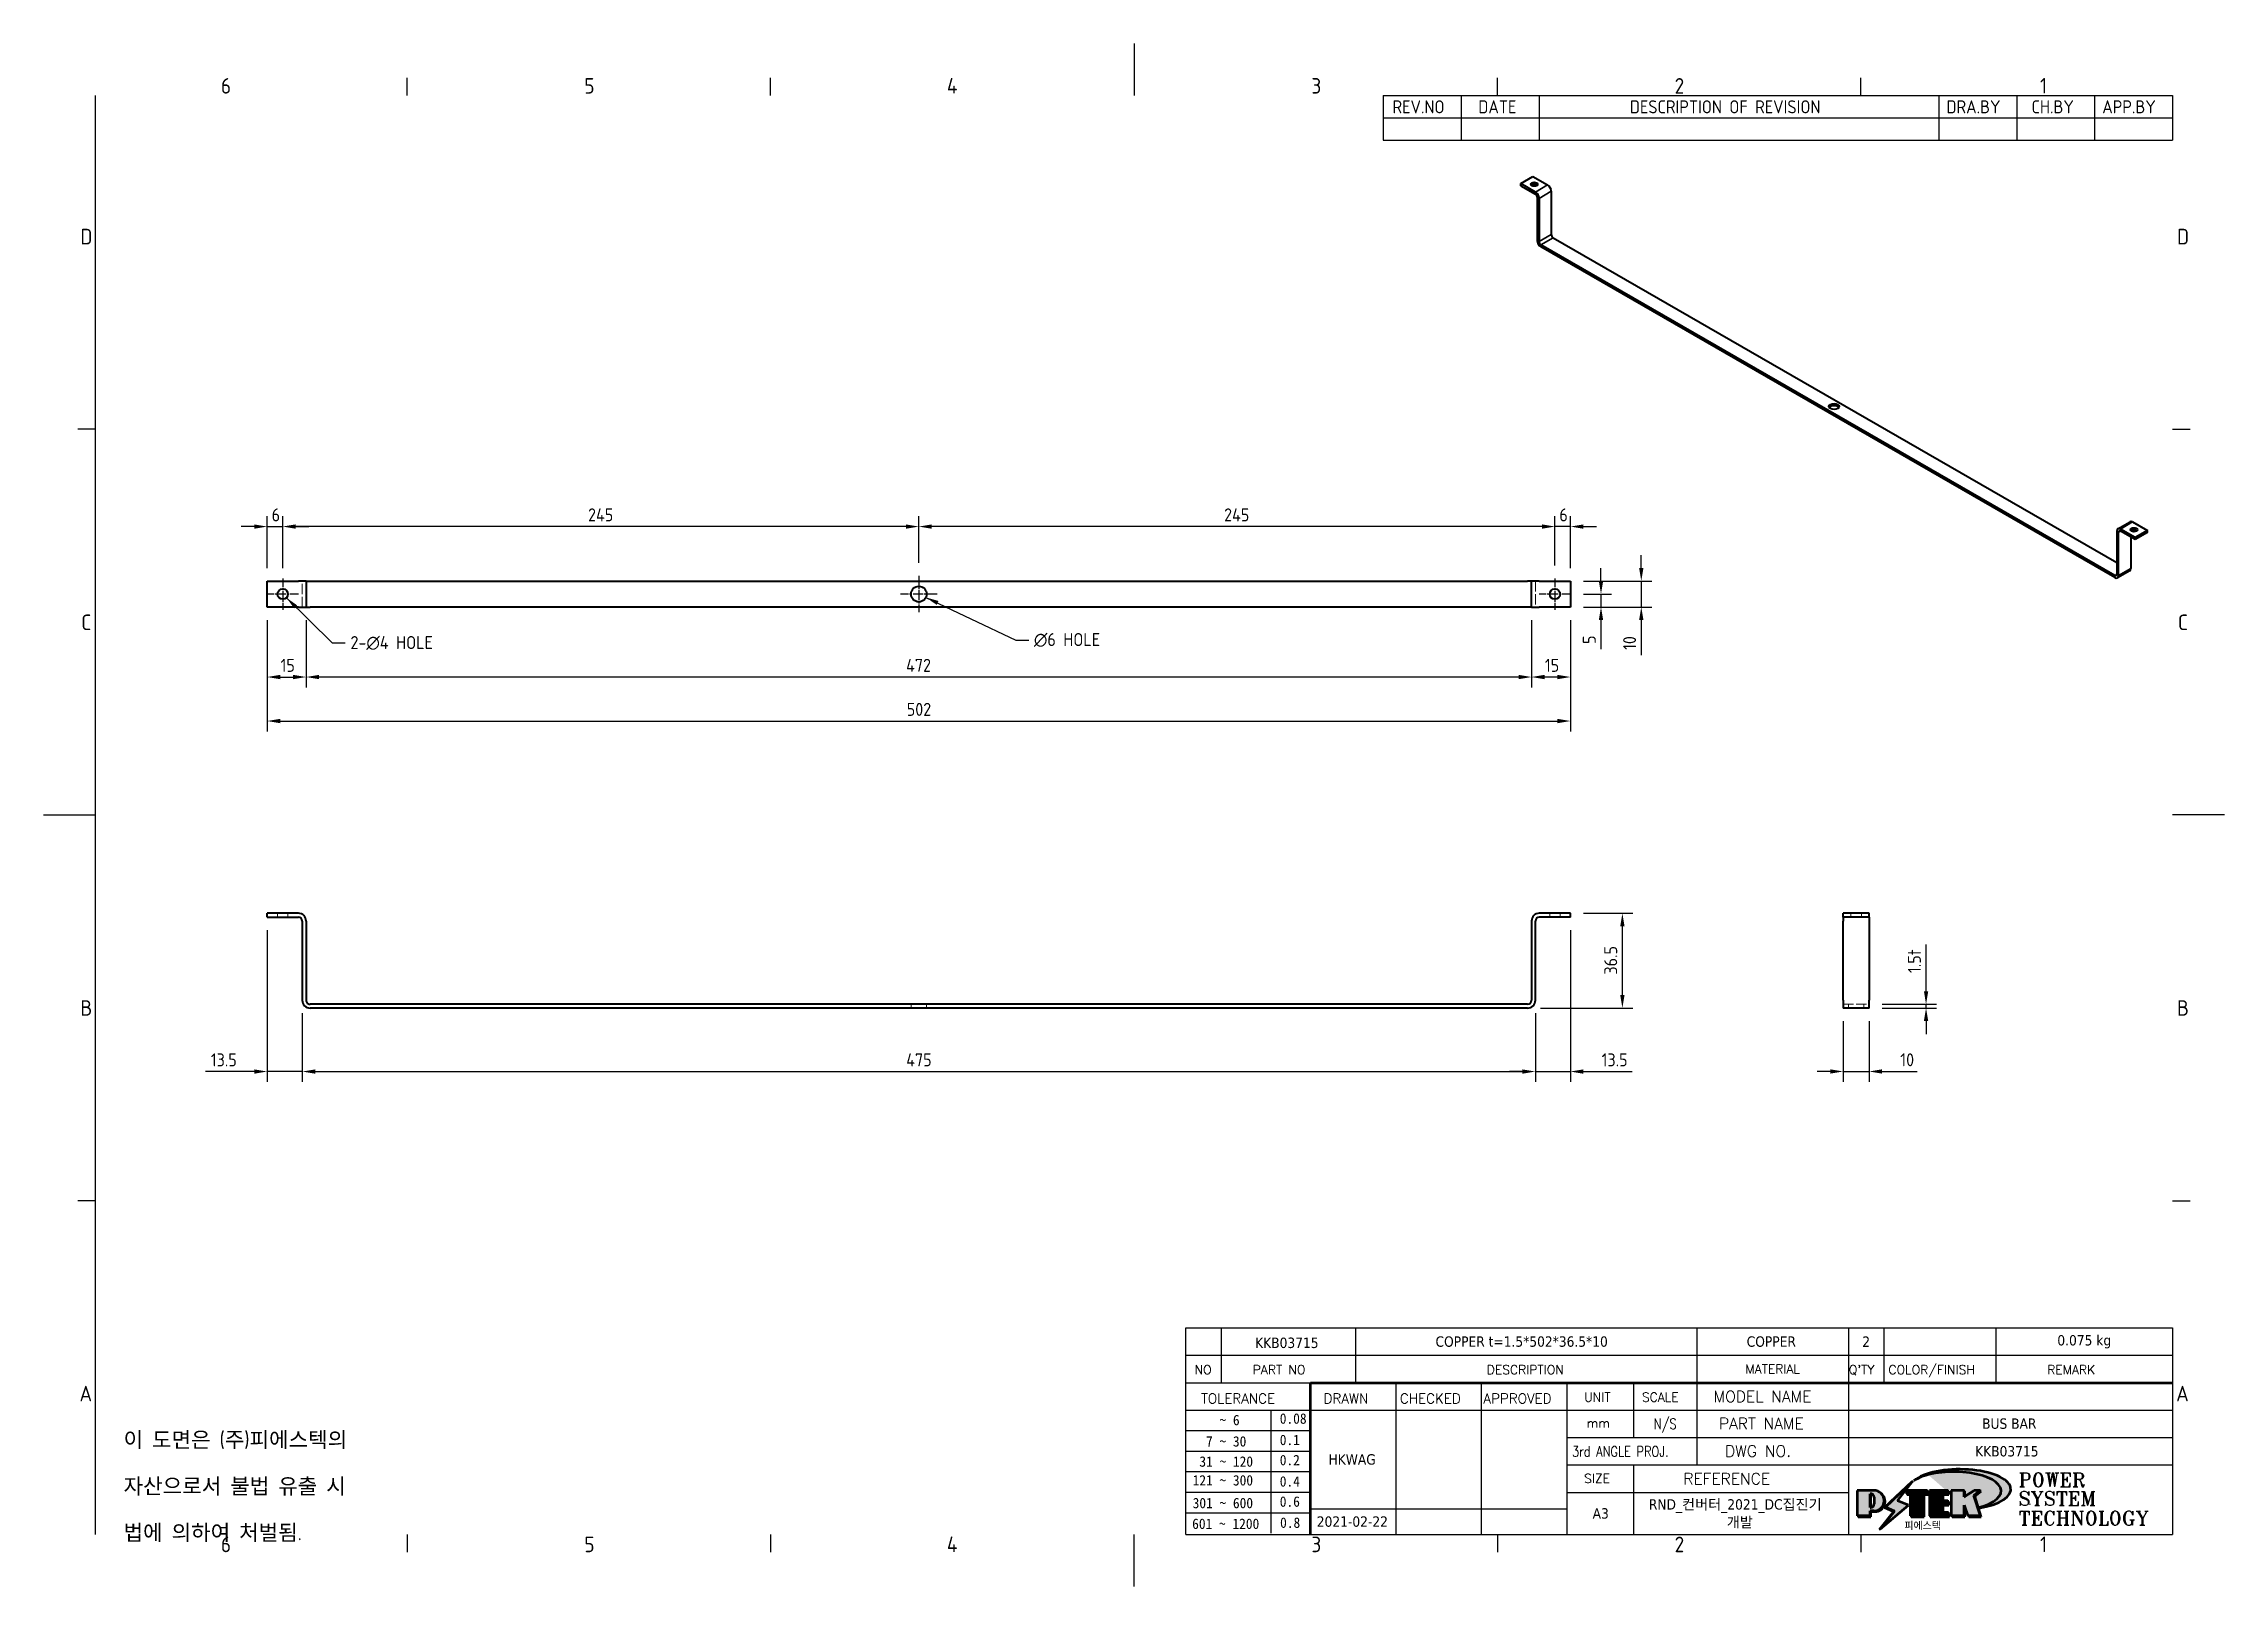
# Model space of a CAD drawing. Header units: millimetres. Extents: x 0 to 840, y 0 to 594.
import ezdxf
from ezdxf.enums import TextEntityAlignment as Align

# ---------------------------------------------------------------- set-up
doc = ezdxf.new("R2010")
doc.units = ezdxf.units.MM
doc.header["$LTSCALE"] = 2
doc.linetypes.add('CHAIN', pattern=[0.35429999999999995, 0.2362, -0.0295, 0.0591, -0.0295])
doc.linetypes.add('DASHED', pattern=[0.2067, 0.1654, -0.0413])
doc.layers.get('0').update_dxf_attribs({"color": 3, "lineweight": 25})
for name, color, linetype, lineweight in [('가려진 것(ISO)', 2, 'DASHED', 18), ('가시적인 것(ISO)', 3, 'Continuous', 40), ('가시적인 좁은 것(ISO)', 3, 'Continuous', 35), ('경계(ISO)', 7, 'Continuous', 25), ('기호(ISO)', 5, 'Continuous', 25), ('제목(ISO)', 5, 'Continuous', 50), ('중심 표식(ISO)', 1, 'Continuous', 25), ('치수(ISO)', 2, 'Continuous', 25), ('해치(ISO)', 7, 'Continuous', 18)]:
    doc.layers.add(name, color=color, linetype=linetype, lineweight=lineweight)
doc.styles.add('HAN_291', font='')
doc.styles.add('HAN_370', font='', dxfattribs={"width": 2})
doc.styles.add('ISO ProportionalPSTEK', font='isocp.shx')
doc.styles.add('RC_284', font='ROMANC.shx')
doc.styles.add('RC_287', font='ROMANC.shx')
doc.styles.add('RC_292', font='ROMANC.shx')
doc.styles.add('ROMANT_294', font='romant.shx')
doc.styles.add('문자 텍스트_PSTEK_POSCO', font='isocp.shx')
doc.styles.add('치수 텍스트_PSTEK_POSCO', font='isocp.shx')
doc.styles.add('텍스트 스타일198', font='tahoma.ttf')
doc.styles.add('텍스트 스타일333', font='ROMANC.shx', dxfattribs={"width": 0.800000011920929})
doc.styles.get('HAN_291').set_extended_font_data('GulimChe')
doc.styles.get('HAN_370').set_extended_font_data('GulimChe')
doc.dimstyles.new('치수_PSTEK_POSCO', dxfattribs={"dimscale": 2, "dimtxt": 2.5, "dimasz": 2.5, "dimexe": 2, "dimexo": 2.5, "dimgap": 1, "dimtad": 1, "dimrnd": 1e-08, "dimdsep": 46, "dimtxsty": '치수 텍스트_PSTEK_POSCO', "dimcen": 0.09, "dimdle": 10, "dimclrd": 7, "dimclre": 7, "dimclrt": 2, "dimadec": 1, "dimazin": 2, "dimtfac": 1, "dimtmove": 0, "dimatfit": 3, "dimfxl": 0, "dimtolj": 1, "dimlwd": -1, "dimlwe": -1, "dimarcsym": 0})
doc.dimstyles.new('치수_PSTEK_POSCO$7', dxfattribs={"dimscale": 2, "dimtxt": 2.5, "dimasz": 2.5, "dimexe": 2, "dimexo": 2.5, "dimgap": 1, "dimtad": 1, "dimrnd": 1e-08, "dimdsep": 46, "dimtxsty": '치수 텍스트_PSTEK_POSCO', "dimcen": 0.09, "dimdle": 10, "dimclrd": 7, "dimclre": 7, "dimclrt": 2, "dimadec": 1, "dimazin": 2, "dimtfac": 1, "dimtmove": 0, "dimatfit": 3, "dimfxl": 0, "dimtolj": 1, "dimlwd": -1, "dimlwe": -1, "dimarcsym": 0})

msp = doc.modelspace()

# ---------------------------------------------------------------- texts
at = {"layer": '기호(ISO)', "color": 2, "char_height": 5, "attachment_point": 4, "line_spacing_factor": 0.4375, "style": '치수 텍스트_PSTEK_POSCO'}
for s, insert, width in [('{2-\\fAIGDT|b0|i0;\\H5.0000;n\\fisocp|b0|i0;\\H5.0000;4 HOLE}', (118.2069766055499, 363.2305282867139), 37.09691810607909), ('{\\fisocp|b0|i0;\\H5.0000;\\fAIGDT|b0|i0;\\H5.0000;n\\fisocp|b0|i0;\\H5.0000;6 HOLE}', (381.4544612967801, 364.3762050527155), 28.67623986601828)]:
    msp.add_mtext(s, dxfattribs=dict(at, insert=insert, width=width))
at = {"layer": '기호(ISO)', "color": 7, "insert": (30.78925080976877, 38.2936051116146), "char_height": 6.000000238418579, "width": 103.2801055908203, "attachment_point": 4, "line_spacing_factor": 1.78626024723053, "style": '문자 텍스트_PSTEK_POSCO'}
msp.add_mtext('{이 도면은 (주)피에스텍의\\P자산으로서 불법 유출 시 \\P법에 의하여 처벌됨.}', dxfattribs=at)

# ---------------------------------------------------------------- blocks, each defined once
blk = doc.blocks.new('경계 Default Border')
at = {"layer": '경계(ISO)'}
for p, q in [((70, 287.0000076293945), (70, 290.4000091552734)), ((140, 287.0000076293945), (140, 290.4000091552734)), ((280, 287.0000076293945), (280, 290.4000091552734)), ((350, 287.0000076293945), (350, 290.4000091552734)), ((10, 222.7499961853027), (6.599999666213989, 222.7499961853027)), ((410, 222.7499961853027), (413.4000015258789, 222.7499961853027)), ((10, 74.25000190734863), (6.599999666213989, 74.25000190734863)), ((410, 74.25000190734863), (413.4000015258789, 74.25000190734863)), ((70, 10), (70, 6.599999666213989)), ((140, 10), (140, 6.599999666213989)), ((280, 10), (280, 6.599999666213989)), ((350, 10), (350, 6.599999666213989))]:
    blk.add_line(p, q, dxfattribs=at)
at = {"layer": '경계(ISO)', "flags": 128}
for points in [[(210, 297.0000076293945), (210, 287.0000076293945)], [(10, 10), (10, 287.0000076293945)], [(0, 148.5000038146973), (10, 148.5000038146973)], [(420, 148.5000038146973), (410, 148.5000038146973)], [(210, 0), (210, 10)]]:
    blk.add_lwpolyline(points, dxfattribs=at)
at = {"layer": '경계(ISO)', "color": 2, "char_height": 3.00000011920929, "attachment_point": 7, "style": '문자 텍스트_PSTEK_POSCO'}
for s, insert in [('6', (34.14453946055966, 287.3713945155963)), ('5', (104.1445394605597, 287.3713945155963)), ('4', (173.9734701308116, 287.4)), ('3', (244.1685395229535, 287.3713945155963)), ('2', (314.127739416884, 287.3713945155963)), ('1', (384.4860661041481, 287.4)), ('D', (7.078270083685684, 258.3463944559917)), ('D', (410.878270202895, 258.3463944559917)), ('C', (7.244539400955009, 184.0963944559917)), ('C', (411.0445395201643, 184.0963944559917)), ('B', (7.078270083685684, 109.8463944559917)), ('B', (410.878270202895, 109.8463944559917)), ('A', (6.914400698149937, 35.61784856929444)), ('A', (410.7144008173592, 35.61784856929444)), ('6', (34.14453946055966, 6.57139439638704)), ('5', (104.1445394605597, 6.57139439638704)), ('4', (173.9734701308116, 6.59999988079071)), ('3', (244.1685395229535, 6.57139439638704)), ('2', (314.127739416884, 6.57139439638704)), ('1', (384.4860661041481, 6.59999988079071))]:
    blk.add_mtext(s, dxfattribs=dict(at, insert=insert))
blk = doc.blocks.new('제목 블록 PSTEK')
for color, points in [(252, [(317.2195697678507, 17.0593801673321), (322.0326348870767, 21.62682475217465), (322.2781991042243, 21.94392121864296), (317.0471853425802, 16.97985676345368), (318.7512090904202, 16.1899260703855), (316.0018030350395, 12.71868385740789), (316.3356552234328, 13.00206718743325), (318.9235935156908, 16.2694494742633)]), (5, [(321.6183518841322, 17.4193704504104), (319.5281351041078, 18.24969419629727), (322.4505835294948, 22.02344462252142), (317.2195697678507, 17.0593801673321), (318.9235935156908, 16.2694494742633), (316.1741874603099, 12.79820726128571)]), (1, [(324.4839107253602, 19.60711530335299), (325.2419748254881, 19.60711530335299), (325.2419748254881, 20.25857663940324), (321.2266040451076, 20.25857663940324), (321.2266040451076, 19.60711530335299), (321.9846681452406, 19.60711530335299), (321.9846681452406, 15.3430047401139), (324.4839107253602, 15.3430047401139)]), (252, [(321.9846681452406, 19.60711530335299), (321.4042753185749, 19.60711530335299), (321.4042753185749, 19.45905590879572), (321.9846681452406, 19.45905590879572)]), (252, [(324.6615819988275, 19.45905590879572), (325.4196460989604, 19.45905590879572), (325.4196460989604, 20.11051724484596), (325.2419748254881, 20.11051724484596), (325.2419748254881, 19.60711530335299), (324.4839107253602, 19.60711530335299), (324.4839107253602, 15.3430047401139), (322.1623394187076, 15.3430047401139), (322.1623394187076, 15.19494534555726), (324.6615819988275, 15.19494534555726)]), (1, [(329.2277337269622, 20.25857663940324), (325.65654113025, 20.25857663940324), (325.65654113025, 15.3430047401139), (329.3580259941756, 15.3430047401139), (329.3580259941756, 15.9944660761648), (328.1137701654877, 15.9944660761648), (328.1137701654877, 17.56360607323003), (329.2277337269622, 17.56360607323003), (329.2277337269622, 18.25543873810179), (328.1137701654877, 18.25543873810179), (328.1137701654877, 19.60711530335299), (329.2277337269622, 19.60711530335299)]), (252, [(328.2914414389548, 19.45905590879572), (329.4054050004294, 19.45905590879572), (329.4054050004294, 20.11051724484596), (329.2277337269622, 20.11051724484596), (329.2277337269622, 19.60711530335299), (328.1137701654877, 19.60711530335299), (328.1137701654877, 18.25543873810179), (328.2914414389548, 18.25543873810179)]), (252, [(328.2914414389548, 17.41554667867274), (329.4054050004294, 17.41554667867274), (329.4054050004294, 18.10737934354514), (329.2277337269622, 18.10737934354514), (329.2277337269622, 17.56360607323003), (328.1137701654877, 17.56360607323003), (328.1137701654877, 15.9944660761648), (328.2914414389548, 15.9944660761648)]), (1, [(332.3312149849806, 20.25857663940324), (329.8592894925411, 20.25857663940324), (329.8592894925411, 15.3430047401139), (332.3312149849806, 15.3430047401139), (332.3312149849806, 17.4318630164523), (333.0701931098801, 15.3430047401139), (335.4855464857051, 15.3430047401139), (334.2514536401189, 19.30614745124769), (335.4379594596742, 20.25857663940324), (334.3071782107978, 20.25857663940324), (332.3312149849806, 18.99741471888304)]), (252, [(332.5088862584528, 16.92964231796647), (332.3312149849806, 17.43186301645164), (332.3312149849806, 15.3430047401139), (330.0369607660135, 15.3430047401139), (330.0369607660135, 15.19494534555726), (332.5088862584528, 15.19494534555726)]), (252, [(332.5088862584528, 20.1105172448466), (332.3312149849806, 20.1105172448466), (332.3312149849806, 18.99741471888368), (332.5088862584528, 19.11081371413894)]), (252, [(335.6156307331414, 20.11051724484596), (335.2535118015555, 20.11051724484596), (334.2514536401189, 19.30614745124769), (335.4855464857051, 15.3430047401139), (333.1954852176545, 15.3430047401139), (333.2478643833523, 15.19494534555726), (335.6632177591723, 15.19494534555726), (334.4291249135862, 19.15808805669106)]), (252, [(329.5356972676428, 15.8464066816075), (329.3580259941756, 15.8464066816075), (329.3580259941756, 15.3430047401139), (325.8342124037171, 15.3430047401139), (325.8342124037171, 15.19494534555726), (329.5356972676428, 15.19494534555726)])]:
    blk.add_hatch(color=color).paths.add_polyline_path(points)
h = blk.add_hatch(color=1)
edge = h.paths.add_edge_path(flags=0)
edge.add_line((314.2242174273352, 19.60711530335299), (314.2242174273352, 17.00126995915134))
edge.add_line((314.2242174273352, 17.00126995915134), (314.3485873187598, 17.00126995915134))
edge.add_arc((314.3485873187598, 17.6527312952023), 0.6514613360509371, 270, 360)
edge.add_line((315.0000486548106, 17.6527312952023), (315.0000486548106, 18.95565396730211))
edge.add_arc((314.3485873187598, 18.95565396730212), 0.6514613360508712, 0, 90)
edge.add_line((314.3485873187598, 19.60711530335299), (314.2242174273352, 19.60711530335299))
edge = h.paths.add_edge_path()
edge.add_arc((314.9847713324306, 18.28938669179658), 1.969189947606664, 269.9999999999959, 450)
edge.add_line((314.9847713324306, 20.25857663940318), (311.7664314776902, 20.25857663940324))
edge.add_line((311.7664314776902, 20.25857663940324), (311.7664314776902, 15.3430047401139))
edge.add_line((311.7664314776902, 15.3430047401139), (314.2242174273352, 15.3430047401139))
edge.add_line((314.2242174273352, 15.3430047401139), (314.2242174273352, 16.32019674418991))
edge.add_line((314.2242174273352, 16.32019674418991), (314.9847713324307, 16.32019674418991))
h = blk.add_hatch(color=252)
edge = h.paths.add_edge_path()
edge.add_arc((314.9847713324309, 18.28938669179657), 1.969189947606666, 270, 406.8278729790604)
edge.add_arc((315.1624426058984, 18.1413272972396), 1.969189947606962, -90, 53.560984836317004, ccw=False)
edge.add_line((315.1624426058984, 16.17213734963263), (314.4018887008024, 16.17213734963263))
edge.add_line((314.4018887008024, 16.17213734963263), (314.4018887008024, 15.19494534555726))
edge.add_line((314.4018887008024, 15.19494534555726), (311.9441027511573, 15.19494534555726))
edge.add_line((311.9441027511573, 15.19494534555726), (311.9441027511573, 15.3430047401139))
edge.add_line((311.9441027511573, 15.3430047401139), (314.2242174273352, 15.3430047401139))
edge.add_line((314.2242174273352, 15.3430047401139), (314.2242174273352, 16.32019674418991))
edge.add_line((314.2242174273352, 16.32019674418991), (314.9847713324309, 16.32019674418991))
h = blk.add_hatch(color=252)
edge = h.paths.add_edge_path()
edge.add_line((314.4018887008024, 19.45905590879572), (314.5262585922315, 19.45905590879572))
edge.add_arc((314.5262585922314, 18.80759457274939), 0.6514613360463194, 60.4189348879147, 90.00000000000318, ccw=False)
edge.add_arc((314.3485873187602, 18.95565396730057), 0.6514613360524251, 39.96992292766206, 90.00000000009999)
edge.add_line((314.3485873187591, 19.60711530335307), (314.2242174273352, 19.60711530335298))
edge.add_line((314.2242174273352, 19.60711530335299), (314.2242174273352, 17.00126995915134))
edge.add_line((314.2242174273352, 17.00126995915134), (314.3485873187591, 17.00126995915134))
edge.add_arc((314.3485873187568, 17.652731295233), 0.6514613360816299, 270.0000000002, 274.6930825552478)
edge.add_line((314.4018887008024, 17.0034541317032), (314.4018887008024, 19.45905590879572))
at = {"layer": '해치(ISO)'}
h = blk.add_hatch(color=140, dxfattribs=at)
edge = h.paths.add_edge_path()
edge.add_ellipse((330.3660919371412, 20.15576403068321), major_axis=(9.100907360794343, 0), ratio=0.4069904968023172, start_angle=301.3098473703837, end_angle=507.7436900681698)
edge.add_ellipse((331.5340919371412, 20.4634168429492), major_axis=(-9.82350664112931, 0), ratio=0.3942600559756514, start_angle=111.51207141178469, end_angle=334.47025347086895, ccw=False)
edge.add_line((335.1363447531188, 16.8601935978785), (335.0955236905705, 16.99119398620872))
at = {"color": 180}
for p, q in [((182.475792979055, 11.79100474011392), (182.4757929790549, 51.56524660363496)), ((182.4757929790549, 51.56524660363496), (372.4757929537551, 51.56524660363496)), ((189.2651435055721, 51.56524660363496), (189.2651435055722, 41.00524660363494)), ((215.2152739891528, 41.00524660363494), (215.2152739891528, 51.56524660363496)), ((280.8758854511282, 51.56524660363496), (280.8758854511282, 41.00524660363494)), ((310.0881549537552, 51.56524660363496), (310.0881549537553, 41.00524660363494)), ((316.9044520275131, 51.56524660363496), (316.9044520275127, 41.00524660363494)), ((338.4566026226726, 51.56524660363496), (338.4566026226727, 41.00524660363494)), ((372.4757929537551, 51.56524660363496), (372.4757929537551, 11.79100474011389)), ((182.475792979055, 46.2852466036349), (372.4757929537551, 46.28524660363492)), ((182.475792979055, 41.00524660363493), (206.451475290024, 41.00524660363493)), ((222.9401812389276, 11.79100474011392), (222.9401812389276, 41.00524660363494)), ((239.4288871878316, 11.79100474011392), (239.4288871878316, 41.00524660363494)), ((255.9175931367356, 11.79100474011392), (255.9175931367356, 41.00524660363494)), ((268.6918866058747, 41.00524660363494), (268.6918866058747, 30.44524660363498)), ((280.8758854511282, 41.00524660363494), (280.8758854511282, 25.16524660363502)), ((310.088154953755, 41.00524660363494), (310.088154953755, 11.79100474011392)), ((182.475792979055, 35.72524660363497), (206.451475290024, 35.72524660363497)), ((198.8621818849491, 12.02524660363491), (198.8621818849491, 35.72524660363497)), ((206.451475290024, 35.72524660363497), (372.4757929537551, 35.72524660363497)), ((182.475792979055, 31.77524660363492), (206.451475290024, 31.77524660363492)), ((255.917593136736, 30.44524660363498), (372.4757929537552, 30.44524660363501)), ((182.475792979055, 27.82524660363487), (206.451475290024, 27.82524660363487)), ((182.475792979055, 23.87524660363505), (206.451475290024, 23.87524660363505)), ((255.9175931367359, 25.16524660363502), (372.4757929537552, 25.165246603635)), ((268.6918866058744, 25.16524660363502), (268.6918866058744, 11.79100474011392)), ((182.475792979055, 19.92524660363478), (206.451475290024, 19.92524660363478)), ((255.9175931367359, 19.88524660363481), (310.0881549537553, 19.88524660363481)), ((182.475792979055, 15.97524660363496), (206.451475290024, 15.97524660363496)), ((206.451475290024, 16.74100474011396), (255.9175931367359, 16.74100474011396)), ((182.475792979055, 11.79100474011392), (372.4757929537551, 11.79100474011389))]:
    blk.add_line(p, q, dxfattribs=at)
at = {"color": 7, "lineweight": 50}
for p, q in [((206.4514752900237, 11.79100474011392), (206.4514752900237, 41.00524660363494)), ((206.451475290024, 41.00524660363494), (372.4757929537551, 41.00524660363496))]:
    blk.add_line(p, q, dxfattribs=at)
at = {"color": 7}
for p, q in [((322.2781991042243, 21.94392121864296), (317.0471853425802, 16.97985676345368)), ((322.4505835294948, 22.02344462252142), (317.2195697678507, 17.0593801673321)), ((317.2195697678507, 17.0593801673321), (322.0326348870767, 21.62682475217465)), ((319.5281351041078, 18.24969419629727), (322.4505835294948, 22.02344462252142)), ((322.0326348870767, 21.62682475217465), (322.2781991042243, 21.94392121864296)), ((311.7664314776902, 20.25900474011391), (311.7664314776902, 15.34300474011391)), ((314.9847713324309, 20.25857663940324), (311.7664314776902, 20.25857663940324)), ((314.9847713324309, 20.25857663940324), (311.7664314776902, 20.25857663940324)), ((311.7664314776902, 20.25857663940324), (311.7664314776902, 15.3430047401139)), ((314.2242174273352, 17.00126995915134), (314.2242174273352, 19.60711530335299)), ((314.2242174273352, 19.60711530335299), (314.3485873187591, 19.60711530335299)), ((314.3485873187591, 19.60711530335299), (314.2242174273352, 19.60711530335299)), ((314.2242174273352, 19.60711530335299), (314.2242174273352, 17.00126995915134)), ((314.2242174273352, 17.00126995915134), (314.2242174273352, 19.60711530335299)), ((314.2242174273352, 19.60711530335299), (314.3485873187591, 19.60711530335299)), ((314.3485873187591, 17.00126995915134), (314.2242174273352, 17.00126995915134)), ((314.2242174273352, 17.00126995915134), (314.3485873187591, 17.00126995915134)), ((314.3485873187591, 17.00126995915134), (314.2242174273352, 17.00126995915134)), ((314.4018887008024, 19.45905590879572), (314.5262585922314, 19.45905590879572)), ((314.4018887008024, 17.0034541317032), (314.4018887008024, 19.45905590879572)), ((315.0000486548106, 18.95565396730275), (315.0000486548106, 17.65273129520161)), ((315.0000486548106, 18.95565396730275), (315.0000486548106, 17.65273129520161)), ((316.1741874603099, 12.79820726128571), (321.6183518841322, 17.4193704504104)), ((317.0471853425802, 16.97985676345368), (318.7512090904202, 16.1899260703855)), ((318.9235935156908, 16.2694494742633), (317.2195697678507, 17.0593801673321)), ((317.2195697678507, 17.0593801673321), (318.9235935156908, 16.2694494742633)), ((321.6183518841322, 17.4193704504104), (319.5281351041078, 18.24969419629727)), ((325.2419748254881, 20.25857663940324), (321.2266040451076, 20.25857663940324)), ((321.2266040451076, 20.25857663940324), (321.2266040451076, 19.60711530335299)), ((325.2419748254881, 20.25857663940324), (321.2266040451076, 20.25857663940324)), ((321.2266040451076, 20.25857663940324), (321.2266040451076, 19.60711530335299)), ((321.2266040451076, 19.60711530335299), (321.9846681452406, 19.60711530335299)), ((321.2266040451076, 19.60711530335299), (321.9846681452406, 19.60711530335299)), ((321.4042753185749, 19.60711530335299), (321.4042753185749, 19.45905590879572)), ((321.9846681452406, 19.60711530335299), (321.4042753185749, 19.60711530335299)), ((321.4042753185749, 19.45905590879572), (321.9846681452406, 19.45905590879572)), ((321.9846681452406, 19.60711530335299), (321.9846681452406, 15.3430047401139)), ((321.9846681452406, 19.45905590879572), (321.9846681452406, 19.60711530335299)), ((321.9846681452406, 19.60711530335299), (321.9846681452406, 15.3430047401139)), ((324.4839107253602, 19.60711530335299), (325.2419748254881, 19.60711530335299)), ((324.4839107253602, 15.3430047401139), (324.4839107253602, 19.60711530335299)), ((325.2419748254881, 19.60711530335299), (324.4839107253602, 19.60711530335299)), ((324.4839107253602, 19.60711530335299), (324.4839107253602, 15.3430047401139)), ((324.4839107253602, 19.60711530335299), (325.2419748254881, 19.60711530335299)), ((324.4839107253602, 15.3430047401139), (324.4839107253602, 19.60711530335299)), ((324.6615819988275, 19.45905590879572), (325.4196460989604, 19.45905590879572)), ((324.6615819988275, 15.19494534555726), (324.6615819988275, 19.45905590879572)), ((325.2419748254881, 19.60711530335299), (325.2419748254881, 20.25857663940324)), ((325.2419748254881, 19.60711530335299), (325.2419748254881, 20.25857663940324)), ((325.4196460989604, 20.11051724484596), (325.2419748254881, 20.11051724484596)), ((325.2419748254881, 20.11051724484596), (325.2419748254881, 19.60711530335299)), ((325.4196460989604, 19.45905590879572), (325.4196460989604, 20.11051724484596)), ((329.2277337269622, 20.25857663940324), (325.65654113025, 20.25857663940324)), ((325.65654113025, 20.25857663940324), (325.65654113025, 15.3430047401139)), ((325.65654113025, 20.25857663940324), (325.65654113025, 15.3430047401139)), ((329.2277337269622, 20.25857663940324), (325.65654113025, 20.25857663940324)), ((328.1137701654877, 18.25543873810179), (328.1137701654877, 19.60711530335299)), ((328.1137701654877, 19.60711530335299), (329.2277337269622, 19.60711530335299)), ((329.2277337269622, 19.60711530335299), (328.1137701654877, 19.60711530335299)), ((328.1137701654877, 19.60711530335299), (328.1137701654877, 18.25543873810179)), ((328.1137701654877, 18.25543873810179), (328.1137701654877, 19.60711530335299)), ((328.1137701654877, 19.60711530335299), (329.2277337269622, 19.60711530335299)), ((329.2277337269622, 18.25543873810179), (328.1137701654877, 18.25543873810179)), ((328.1137701654877, 18.25543873810179), (328.2914414389548, 18.25543873810179)), ((329.2277337269622, 18.25543873810179), (328.1137701654877, 18.25543873810179)), ((328.1137701654877, 17.56360607323003), (329.2277337269622, 17.56360607323003)), ((328.1137701654877, 15.9944660761648), (328.1137701654877, 17.56360607323003)), ((329.2277337269622, 17.56360607323003), (328.1137701654877, 17.56360607323003)), ((328.1137701654877, 17.56360607323003), (328.1137701654877, 15.9944660761648)), ((328.1137701654877, 17.56360607323003), (329.2277337269622, 17.56360607323003)), ((328.1137701654877, 15.9944660761648), (328.1137701654877, 17.56360607323003)), ((328.2914414389548, 18.25543873810179), (328.2914414389548, 19.45905590879572)), ((328.2914414389548, 19.45905590879572), (329.4054050004294, 19.45905590879572)), ((328.2914414389548, 15.9944660761648), (328.2914414389548, 17.41554667867274)), ((328.2914414389548, 17.41554667867274), (329.4054050004294, 17.41554667867274)), ((329.2277337269622, 19.60711530335299), (329.2277337269622, 20.25857663940324)), ((329.2277337269622, 19.60711530335299), (329.2277337269622, 20.25857663940324)), ((329.4054050004294, 20.11051724484596), (329.2277337269622, 20.11051724484596)), ((329.2277337269622, 20.11051724484596), (329.2277337269622, 19.60711530335299)), ((329.2277337269622, 17.56360607323003), (329.2277337269622, 18.25543873810179)), ((329.2277337269622, 17.56360607323003), (329.2277337269622, 18.25543873810179)), ((329.4054050004294, 18.10737934354514), (329.2277337269622, 18.10737934354514)), ((329.2277337269622, 18.10737934354514), (329.2277337269622, 17.56360607323003)), ((329.4054050004294, 19.45905590879572), (329.4054050004294, 20.11051724484596)), ((329.4054050004294, 17.41554667867274), (329.4054050004294, 18.10737934354514)), ((332.3312149849806, 20.25857663940324), (329.8592894925411, 20.25857663940324)), ((329.8592894925411, 20.25857663940324), (329.8592894925411, 15.3430047401139)), ((329.8592894925411, 20.25857663940324), (329.8592894925411, 15.3430047401139)), ((332.3312149849806, 20.25857663940324), (329.8592894925411, 20.25857663940324)), ((334.3071782107978, 20.25857663940324), (332.3312149849806, 18.99741471888304)), ((332.3312149849806, 18.99741471888304), (332.3312149849806, 20.25857663940324)), ((334.3071782107978, 20.25857663940324), (332.3312149849806, 18.99741471888304)), ((332.3312149849806, 18.99741471888304), (332.3312149849806, 20.25857663940324)), ((332.5088862584528, 20.1105172448466), (332.3312149849806, 20.1105172448466)), ((332.3312149849806, 20.1105172448466), (332.3312149849806, 18.99741471888368)), ((332.3312149849806, 18.99741471888368), (332.5088862584528, 19.11081371413894)), ((332.3312149849806, 17.4318630164523), (333.0701931098801, 15.3430047401139)), ((332.3312149849806, 15.3430047401139), (332.3312149849806, 17.4318630164523)), ((332.5088862584528, 16.92964231796647), (332.3312149849806, 17.43186301645164)), ((332.3312149849806, 17.43186301645164), (332.3312149849806, 15.3430047401139)), ((332.3312149849806, 17.4318630164523), (333.0701931098801, 15.3430047401139)), ((332.3312149849806, 15.3430047401139), (332.3312149849806, 17.4318630164523)), ((332.5088862584528, 19.11081371413894), (332.5088862584528, 20.1105172448466)), ((332.5088862584528, 15.19494534555726), (332.5088862584528, 16.92964231796647)), ((334.2514536401189, 19.30614745124769), (335.4379594596742, 20.25857663940324)), ((334.2514536401189, 19.30614745124769), (335.4379594596742, 20.25857663940324)), ((335.2535118015555, 20.11051724484596), (334.2514536401189, 19.30614745124769)), ((335.4855464857051, 15.3430047401139), (334.2514536401189, 19.30614745124769)), ((334.2514536401189, 19.30614745124769), (335.4855464857051, 15.3430047401139)), ((335.4855464857051, 15.3430047401139), (334.2514536401189, 19.30614745124769)), ((335.4379594596742, 20.25857663940324), (334.3071782107978, 20.25857663940324)), ((335.4379594596742, 20.25857663940324), (334.3071782107978, 20.25857663940324)), ((334.4291249135862, 19.15808805669104), (335.6156307331414, 20.11051724484596)), ((335.6632177591723, 15.19494534555726), (334.4291249135862, 19.15808805669104)), ((335.6156307331414, 20.11051724484596), (335.2535118015555, 20.11051724484596)), ((345.0447381189468, 17.50375595811051), (344.9867755289346, 17.689895936919)), ((311.7664314776902, 15.3430047401139), (314.2242174273352, 15.3430047401139)), ((311.7664314776902, 15.3430047401139), (314.2242174273352, 15.3430047401139)), ((314.2242174273352, 15.3430047401139), (311.9441027511573, 15.3430047401139)), ((311.9441027511573, 15.3430047401139), (311.9441027511573, 15.19494534555726)), ((311.9441027511573, 15.19494534555726), (314.4018887008024, 15.19494534555726)), ((314.2242174273352, 16.32019674418991), (314.9847713324309, 16.32019674418991)), ((314.2242174273352, 15.3430047401139), (314.2242174273352, 16.32019674418991)), ((314.9847713324309, 16.32019674418991), (314.2242174273352, 16.32019674418991)), ((314.2242174273352, 16.32019674418991), (314.2242174273352, 15.3430047401139)), ((314.2242174273352, 16.32019674418991), (314.9847713324309, 16.32019674418991)), ((314.2242174273352, 15.3430047401139), (314.2242174273352, 16.32019674418991)), ((314.4018887008024, 16.17213734963263), (315.162442605898, 16.17213734963263)), ((314.4018887008024, 15.19494534555726), (314.4018887008024, 16.17213734963263)), ((318.7512090904202, 16.1899260703855), (316.0018030350395, 12.71868385740789)), ((316.0018030350395, 12.71868385740789), (316.3356552234328, 13.00206718743325)), ((318.9235935156908, 16.2694494742633), (316.1741874603099, 12.79820726128571)), ((316.3356552234328, 13.00206718743325), (318.9235935156908, 16.2694494742633)), ((321.9846681452406, 15.3430047401139), (324.4839107253602, 15.3430047401139)), ((321.9846681452406, 15.3430047401139), (324.4839107253602, 15.3430047401139)), ((324.4839107253602, 15.3430047401139), (322.1623394187076, 15.3430047401139)), ((322.1623394187076, 15.3430047401139), (322.1623394187076, 15.19494534555726)), ((322.1623394187076, 15.19494534555726), (324.6615819988275, 15.19494534555726)), ((325.65654113025, 15.3430047401139), (329.3580259941756, 15.3430047401139)), ((325.65654113025, 15.3430047401139), (329.3580259941756, 15.3430047401139)), ((329.3580259941756, 15.3430047401139), (325.8342124037171, 15.3430047401139)), ((325.8342124037171, 15.3430047401139), (325.8342124037171, 15.19494534555726)), ((325.8342124037171, 15.19494534555726), (329.5356972676428, 15.19494534555726)), ((329.3580259941756, 15.9944660761648), (328.1137701654877, 15.9944660761648)), ((328.1137701654877, 15.9944660761648), (328.2914414389548, 15.9944660761648)), ((329.3580259941756, 15.9944660761648), (328.1137701654877, 15.9944660761648)), ((329.3580259941756, 15.3430047401139), (329.3580259941756, 15.9944660761648)), ((329.3580259941756, 15.3430047401139), (329.3580259941756, 15.9944660761648)), ((329.5356972676428, 15.8464066816075), (329.3580259941756, 15.8464066816075)), ((329.3580259941756, 15.8464066816075), (329.3580259941756, 15.3430047401139)), ((329.5356972676428, 15.19494534555726), (329.5356972676428, 15.8464066816075)), ((329.8592894925411, 15.3430047401139), (332.3312149849806, 15.3430047401139)), ((329.8592894925411, 15.3430047401139), (332.3312149849806, 15.3430047401139)), ((332.3312149849806, 15.3430047401139), (330.0369607660135, 15.3430047401139)), ((330.0369607660135, 15.3430047401139), (330.0369607660135, 15.19494534555726)), ((330.0369607660135, 15.19494534555726), (332.5088862584528, 15.19494534555726)), ((333.0701931098801, 15.3430047401139), (335.4855464857051, 15.3430047401139)), ((333.0701931098801, 15.3430047401139), (335.4855464857051, 15.3430047401139)), ((335.4855464857051, 15.3430047401139), (333.1954852176545, 15.3430047401139)), ((333.1954852176545, 15.3430047401139), (333.2478643833523, 15.19494534555726)), ((333.2478643833523, 15.19494534555726), (335.6632177591723, 15.19494534555726))]:
    blk.add_line(p, q, dxfattribs=at)
at = {"color": 5}
for p, q in [((322.4505835294948, 22.02344462252142), (317.2195697678507, 17.0593801673321)), ((319.5281351041078, 18.24969419629727), (322.4505835294948, 22.02344462252142)), ((316.1741874603099, 12.79820726128571), (321.6183518841322, 17.4193704504104)), ((317.2195697678507, 17.0593801673321), (318.9235935156908, 16.2694494742633)), ((321.6183518841322, 17.4193704504104), (319.5281351041078, 18.24969419629727)), ((318.9235935156908, 16.2694494742633), (316.1741874603099, 12.79820726128571))]:
    blk.add_line(p, q, dxfattribs=at)
at = {"color": 1}
for p, q in [((314.9847713324309, 20.25857663940324), (311.7664314776902, 20.25857663940324)), ((311.7664314776902, 20.25857663940324), (311.7664314776902, 15.3430047401139)), ((314.2242174273352, 17.00126995915134), (314.2242174273352, 19.60711530335299)), ((314.2242174273352, 19.60711530335299), (314.3485873187591, 19.60711530335299)), ((314.3485873187591, 17.00126995915134), (314.2242174273352, 17.00126995915134)), ((315.0000486548106, 18.95565396730275), (315.0000486548106, 17.65273129520161)), ((325.2419748254881, 20.25857663940324), (321.2266040451076, 20.25857663940324)), ((321.2266040451076, 20.25857663940324), (321.2266040451076, 19.60711530335299)), ((321.2266040451076, 19.60711530335299), (321.9846681452406, 19.60711530335299)), ((321.9846681452406, 19.60711530335299), (321.9846681452406, 15.3430047401139)), ((324.4839107253602, 19.60711530335299), (325.2419748254881, 19.60711530335299)), ((324.4839107253602, 15.3430047401139), (324.4839107253602, 19.60711530335299)), ((325.2419748254881, 19.60711530335299), (325.2419748254881, 20.25857663940324)), ((329.2277337269622, 20.25857663940324), (325.65654113025, 20.25857663940324)), ((325.65654113025, 20.25857663940324), (325.65654113025, 15.3430047401139)), ((328.1137701654877, 18.25543873810179), (328.1137701654877, 19.60711530335299)), ((328.1137701654877, 19.60711530335299), (329.2277337269622, 19.60711530335299)), ((329.2277337269622, 18.25543873810179), (328.1137701654877, 18.25543873810179)), ((328.1137701654877, 17.56360607323003), (329.2277337269622, 17.56360607323003)), ((328.1137701654877, 15.9944660761648), (328.1137701654877, 17.56360607323003)), ((329.2277337269622, 19.60711530335299), (329.2277337269622, 20.25857663940324)), ((329.2277337269622, 17.56360607323003), (329.2277337269622, 18.25543873810179)), ((332.3312149849806, 20.25857663940324), (329.8592894925411, 20.25857663940324)), ((329.8592894925411, 20.25857663940324), (329.8592894925411, 15.3430047401139)), ((334.3071782107978, 20.25857663940324), (332.3312149849806, 18.99741471888304)), ((332.3312149849806, 18.99741471888304), (332.3312149849806, 20.25857663940324)), ((332.3312149849806, 17.4318630164523), (333.0701931098801, 15.3430047401139)), ((332.3312149849806, 15.3430047401139), (332.3312149849806, 17.4318630164523)), ((334.2514536401189, 19.30614745124769), (335.4379594596742, 20.25857663940324)), ((335.4855464857051, 15.3430047401139), (334.2514536401189, 19.30614745124769)), ((335.4379594596742, 20.25857663940324), (334.3071782107978, 20.25857663940324)), ((311.7664314776902, 15.3430047401139), (314.2242174273352, 15.3430047401139)), ((314.2242174273352, 16.32019674418991), (314.9847713324309, 16.32019674418991)), ((314.2242174273352, 15.3430047401139), (314.2242174273352, 16.32019674418991)), ((321.9846681452406, 15.3430047401139), (324.4839107253602, 15.3430047401139)), ((325.65654113025, 15.3430047401139), (329.3580259941756, 15.3430047401139)), ((329.3580259941756, 15.9944660761648), (328.1137701654877, 15.9944660761648)), ((329.3580259941756, 15.3430047401139), (329.3580259941756, 15.9944660761648)), ((329.8592894925411, 15.3430047401139), (332.3312149849806, 15.3430047401139)), ((333.0701931098801, 15.3430047401139), (335.4855464857051, 15.3430047401139))]:
    blk.add_line(p, q, dxfattribs=at)
at = {"color": 7}
for centre, radius, start, end in [((314.3485873187598, 18.95565396730211), 0.6514613360508712, 0, 90), ((314.3485873187602, 18.95565396730057), 0.6514613360524251, 39.96992292766117, 90), ((314.3485873187598, 18.95565396730212), 0.6514613360508712, 0, 90), ((314.3485873187597, 17.65273129520228), 0.6514613360509381, 270, 0), ((314.3485873187598, 17.6527312952023), 0.6514613360509381, 270, 0), ((314.3485873187568, 17.652731295233), 0.6514613360816299, 270, 274.6930825552478), ((314.5262585922314, 18.80759457274939), 0.6514613360463193, 60.41893488791137, 90), ((314.9847713324309, 18.28938669179658), 1.969189947606665, 270, 90), ((314.9847713324309, 18.28938669179658), 1.969189947606665, 270, 90), ((314.9847713324307, 18.2893866917965), 1.969189947606594, 270, 46.82787297909833), ((315.1624426058984, 18.1413272972396), 1.969189947606961, 270, 53.56098483636067)]:
    blk.add_arc(centre, radius, start, end, dxfattribs=at)
at = {"color": 1}
for centre, radius, start, end in [((314.3485873187598, 18.95565396730211), 0.6514613360508712, 0, 90), ((314.3485873187598, 17.6527312952023), 0.6514613360509381, 270, 0), ((314.9847713324309, 18.28938669179657), 1.969189947606665, 270, 90)]:
    blk.add_arc(centre, radius, start, end, dxfattribs=at)
at = {"layer": '제목(ISO)', "lineweight": 18}
blk.add_line((182.475792979055, 35.72500474011393), (182.475792979055, 11.79100474011392), dxfattribs=at)
at = {"layer": '제목(ISO)'}
for p, q in [((322.2781991042243, 21.94392121864296), (317.0471853425802, 16.97985676345368)), ((322.4505835294948, 22.02344462252142), (317.2195697678507, 17.0593801673321)), ((317.2195697678507, 17.0593801673321), (322.0326348870767, 21.62682475217465)), ((319.5281351041078, 18.24969419629727), (322.4505835294948, 22.02344462252142)), ((322.0326348870767, 21.62682475217465), (322.2781991042243, 21.94392121864296)), ((314.9847713324306, 20.25857663940324), (311.7664314776902, 20.25857663940324)), ((311.7664314776902, 20.25857663940324), (311.7664314776902, 15.3430047401139)), ((314.2242174273352, 17.00126995915134), (314.2242174273352, 19.60711530335299)), ((314.2242174273352, 19.60711530335299), (314.3485873187598, 19.60711530335299)), ((314.3485873187591, 19.60711530335299), (314.2242174273352, 19.60711530335299)), ((314.2242174273352, 19.60711530335299), (314.2242174273352, 17.00126995915134)), ((314.3485873187598, 17.00126995915134), (314.2242174273352, 17.00126995915134)), ((314.2242174273352, 17.00126995915134), (314.3485873187591, 17.00126995915134)), ((314.4018887008024, 19.45905590879572), (314.5262585922314, 19.45905590879572)), ((314.4018887008024, 17.0034541317032), (314.4018887008024, 19.45905590879572)), ((315.0000486548106, 18.95565396730211), (315.0000486548106, 17.6527312952023)), ((316.1741874603099, 12.79820726128571), (321.6183518841322, 17.4193704504104)), ((317.0471853425802, 16.97985676345368), (318.7512090904202, 16.1899260703855)), ((317.2195697678507, 17.0593801673321), (318.9235935156908, 16.2694494742633)), ((318.9235935156908, 16.2694494742633), (317.2195697678507, 17.0593801673321)), ((321.6183518841322, 17.4193704504104), (319.5281351041078, 18.24969419629727)), ((325.2419748254881, 20.25857663940324), (321.2266040451076, 20.25857663940324)), ((321.2266040451076, 20.25857663940324), (321.2266040451076, 19.60711530335299)), ((321.2266040451076, 19.60711530335299), (321.9846681452406, 19.60711530335299)), ((321.9846681452406, 19.60711530335299), (321.4042753185749, 19.60711530335299)), ((321.4042753185749, 19.60711530335299), (321.4042753185749, 19.45905590879572)), ((321.4042753185749, 19.45905590879572), (321.9846681452406, 19.45905590879572)), ((321.9846681452406, 19.60711530335299), (321.9846681452406, 15.3430047401139)), ((321.9846681452406, 19.45905590879572), (321.9846681452406, 19.60711530335299)), ((324.4839107253602, 19.60711530335299), (325.2419748254881, 19.60711530335299)), ((324.4839107253602, 15.3430047401139), (324.4839107253602, 19.60711530335299)), ((325.2419748254881, 19.60711530335299), (324.4839107253602, 19.60711530335299)), ((324.4839107253602, 19.60711530335299), (324.4839107253602, 15.3430047401139)), ((324.6615819988275, 19.45905590879572), (325.4196460989604, 19.45905590879572)), ((324.6615819988275, 15.19494534555726), (324.6615819988275, 19.45905590879572)), ((325.2419748254881, 19.60711530335299), (325.2419748254881, 20.25857663940324)), ((325.4196460989604, 20.11051724484596), (325.2419748254881, 20.11051724484596)), ((325.2419748254881, 20.11051724484596), (325.2419748254881, 19.60711530335299)), ((325.4196460989604, 19.45905590879572), (325.4196460989604, 20.11051724484596)), ((329.2277337269622, 20.25857663940324), (325.65654113025, 20.25857663940324)), ((325.65654113025, 20.25857663940324), (325.65654113025, 15.3430047401139)), ((328.1137701654877, 18.25543873810179), (328.1137701654877, 19.60711530335299)), ((328.1137701654877, 19.60711530335299), (329.2277337269622, 19.60711530335299)), ((329.2277337269622, 19.60711530335299), (328.1137701654877, 19.60711530335299)), ((328.1137701654877, 19.60711530335299), (328.1137701654877, 18.25543873810179)), ((329.2277337269622, 18.25543873810179), (328.1137701654877, 18.25543873810179)), ((328.1137701654877, 18.25543873810179), (328.2914414389548, 18.25543873810179)), ((328.1137701654877, 15.9944660761648), (328.1137701654877, 17.56360607323003)), ((328.1137701654877, 17.56360607323003), (329.2277337269622, 17.56360607323003)), ((329.2277337269622, 17.56360607323003), (328.1137701654877, 17.56360607323003)), ((328.1137701654877, 17.56360607323003), (328.1137701654877, 15.9944660761648)), ((328.2914414389548, 19.45905590879572), (329.4054050004294, 19.45905590879572)), ((328.2914414389548, 18.25543873810179), (328.2914414389548, 19.45905590879572)), ((328.2914414389548, 17.41554667867274), (329.4054050004294, 17.41554667867274)), ((328.2914414389548, 15.9944660761648), (328.2914414389548, 17.41554667867274)), ((329.2277337269622, 19.60711530335299), (329.2277337269622, 20.25857663940324)), ((329.4054050004294, 20.11051724484596), (329.2277337269622, 20.11051724484596)), ((329.2277337269622, 20.11051724484596), (329.2277337269622, 19.60711530335299)), ((329.2277337269622, 17.56360607323003), (329.2277337269622, 18.25543873810179)), ((329.4054050004294, 18.10737934354514), (329.2277337269622, 18.10737934354514)), ((329.2277337269622, 18.10737934354514), (329.2277337269622, 17.56360607323003)), ((329.4054050004294, 19.45905590879572), (329.4054050004294, 20.11051724484596)), ((329.4054050004294, 17.41554667867274), (329.4054050004294, 18.10737934354514)), ((332.3312149849806, 20.25857663940324), (329.8592894925411, 20.25857663940324)), ((329.8592894925411, 20.25857663940324), (329.8592894925411, 15.3430047401139)), ((334.3071782107978, 20.25857663940324), (332.3312149849806, 18.99741471888304)), ((332.3312149849806, 18.99741471888304), (332.3312149849806, 20.25857663940324)), ((332.5088862584528, 20.1105172448466), (332.3312149849806, 20.1105172448466)), ((332.3312149849806, 20.1105172448466), (332.3312149849806, 18.99741471888368)), ((332.3312149849806, 18.99741471888368), (332.5088862584528, 19.11081371413894)), ((332.3312149849806, 15.3430047401139), (332.3312149849806, 17.4318630164523)), ((332.3312149849806, 17.4318630164523), (333.0701931098801, 15.3430047401139)), ((332.5088862584528, 16.92964231796647), (332.3312149849806, 17.43186301645164)), ((332.3312149849806, 17.43186301645164), (332.3312149849806, 15.3430047401139)), ((332.5088862584528, 19.11081371413894), (332.5088862584528, 20.1105172448466)), ((332.5088862584528, 15.19494534555726), (332.5088862584528, 16.92964231796647)), ((334.2514536401189, 19.30614745124769), (335.4379594596742, 20.25857663940324)), ((335.2535118015555, 20.11051724484596), (334.2514536401189, 19.30614745124769)), ((335.4855464857051, 15.3430047401139), (334.2514536401189, 19.30614745124769)), ((334.2514536401189, 19.30614745124769), (335.4855464857051, 15.3430047401139)), ((335.4379594596742, 20.25857663940324), (334.3071782107978, 20.25857663940324)), ((334.4291249135862, 19.15808805669106), (335.6156307331414, 20.11051724484596)), ((335.6632177591723, 15.19494534555726), (334.4291249135862, 19.15808805669106)), ((335.6156307331414, 20.11051724484596), (335.2535118015555, 20.11051724484596)), ((311.7664314776902, 15.3430047401139), (314.2242174273352, 15.3430047401139)), ((314.2242174273352, 15.3430047401139), (311.9441027511573, 15.3430047401139)), ((311.9441027511573, 15.3430047401139), (311.9441027511573, 15.19494534555726)), ((311.9441027511573, 15.19494534555726), (314.4018887008024, 15.19494534555726)), ((314.2242174273352, 15.3430047401139), (314.2242174273352, 16.32019674418991)), ((314.2242174273352, 16.32019674418991), (314.9847713324307, 16.32019674418991)), ((314.9847713324309, 16.32019674418991), (314.2242174273352, 16.32019674418991)), ((314.2242174273352, 16.32019674418991), (314.2242174273352, 15.3430047401139)), ((314.4018887008024, 15.19494534555726), (314.4018887008024, 16.17213734963263)), ((314.4018887008024, 16.17213734963263), (315.1624426058984, 16.17213734963263)), ((318.7512090904202, 16.1899260703855), (316.0018030350395, 12.71868385740789)), ((316.0018030350395, 12.71868385740789), (316.3356552234328, 13.00206718743325)), ((318.9235935156908, 16.2694494742633), (316.1741874603099, 12.79820726128571)), ((316.3356552234328, 13.00206718743325), (318.9235935156908, 16.2694494742633)), ((321.9846681452406, 15.3430047401139), (324.4839107253602, 15.3430047401139)), ((324.4839107253602, 15.3430047401139), (322.1623394187076, 15.3430047401139)), ((322.1623394187076, 15.3430047401139), (322.1623394187076, 15.19494534555726)), ((322.1623394187076, 15.19494534555726), (324.6615819988275, 15.19494534555726)), ((325.65654113025, 15.3430047401139), (329.3580259941756, 15.3430047401139)), ((329.3580259941756, 15.3430047401139), (325.8342124037171, 15.3430047401139)), ((325.8342124037171, 15.3430047401139), (325.8342124037171, 15.19494534555726)), ((325.8342124037171, 15.19494534555726), (329.5356972676428, 15.19494534555726)), ((329.3580259941756, 15.9944660761648), (328.1137701654877, 15.9944660761648)), ((328.1137701654877, 15.9944660761648), (328.2914414389548, 15.9944660761648)), ((329.3580259941756, 15.3430047401139), (329.3580259941756, 15.9944660761648)), ((329.5356972676428, 15.8464066816075), (329.3580259941756, 15.8464066816075)), ((329.3580259941756, 15.8464066816075), (329.3580259941756, 15.3430047401139)), ((329.5356972676428, 15.19494534555726), (329.5356972676428, 15.8464066816075)), ((329.8592894925411, 15.3430047401139), (332.3312149849806, 15.3430047401139)), ((332.3312149849806, 15.3430047401139), (330.0369607660135, 15.3430047401139)), ((330.0369607660135, 15.3430047401139), (330.0369607660135, 15.19494534555726)), ((330.0369607660135, 15.19494534555726), (332.5088862584528, 15.19494534555726)), ((333.0701931098801, 15.3430047401139), (335.4855464857051, 15.3430047401139)), ((335.4855464857051, 15.3430047401139), (333.1954852176545, 15.3430047401139)), ((333.1954852176545, 15.3430047401139), (333.2478643833523, 15.19494534555726)), ((333.2478643833523, 15.19494534555726), (335.6632177591723, 15.19494534555726))]:
    blk.add_line(p, q, dxfattribs=at)
at = {"layer": '제목(ISO)', "color": 4}
blk.add_line((335.1363447531188, 16.8601935978785), (335.0955236905705, 16.99119398620872), dxfattribs=at)
at = {"layer": '제목(ISO)'}
for centre, radius, start, end in [((314.3485873187598, 18.95565396730212), 0.6514613360508712, 0, 90), ((314.3485873187602, 18.95565396730057), 0.6514613360524251, 39.96992292766117, 90), ((314.3485873187598, 17.6527312952023), 0.6514613360509371, 270, 0), ((314.3485873187568, 17.652731295233), 0.6514613360816299, 270, 274.6930825552478), ((314.5262585922314, 18.80759457274939), 0.6514613360463193, 60.41893488791137, 90), ((314.9847713324306, 18.28938669179658), 1.969189947606664, 46.82787297909431, 90), ((314.9847713324307, 18.2893866917965), 1.969189947606594, 270, 46.82787297909833), ((314.9847713324309, 18.28938669179657), 1.969189947606666, 270, 46.8278729790603), ((315.1624426058984, 18.1413272972396), 1.969189947606962, 270, 53.56098483631701)]:
    blk.add_arc(centre, radius, start, end, dxfattribs=at)
at = {"layer": '제목(ISO)', "color": 4}
for centre, major_axis, ratio, start_param, end_param in [((331.5340919371412, 20.4634168429492), (9.82350664112931, 0), 0.3942600559756514, 5.087845455444478, 8.97919982663645), ((330.3660919371412, 20.15576403068321), (9.100907360794343, 0), 0.4069904968023172, 5.258848905294775, 8.861799147915196)]:
    blk.add_ellipse(centre, major_axis=major_axis, ratio=ratio, start_param=start_param, end_param=end_param, dxfattribs=at)
at = {"color": 2}
for s, height, style, p in [('NO', 1.742399930953979, 'RC_284', (184.135398793432, 42.62317362549192)), ('PART NO', 1.742399930953979, 'RC_284', (195.3359407378685, 42.62317362549192)), ('DESCRIPTION', 1.742399930953979, 'RC_284', (240.4025565652523, 42.62317362549192)), ("Q'TY", 1.742399930953979, 'RC_284', (310.1440786515383, 42.62317362549192)), ('COLOR/FINISH', 1.742399930953979, 'RC_284', (317.7725341324144, 42.62317362549192)), ('REMARK', 1.742399930953979, 'RC_284', (348.346649953877, 42.62317362549192)), (' TOLERANCE', 1.899999976158142, 'RC_287', (184.0872874387979, 37.00893196870329)), ('DRAWN', 1.899999976158142, 'RC_287', (208.9766620976279, 37.00893196870329)), ('CHECKED', 1.899999976158142, 'RC_287', (223.6856844514997, 37.00893196870329)), ('APPROVED', 1.899999976158142, 'RC_287', (239.7795453577791, 37.00893196870329)), ('UNIT', 1.742399930953979, 'RC_284', (259.1652673287452, 37.34317362549218)), ('SCALE', 1.742399930953979, 'RC_284', (270.2934779252897, 37.34317362549218)), ('MODEL NAME', 2.178000062704086, 'RC_292', (284.096330289083, 37.25462520371384)), ('    ~ 6', 2.000000029802322, 'HAN_291', (183.7721304966814, 32.8176515608431)), ('0.08', 2.000000029802322, 'HAN_291', (200.5467345600617, 33.09873600004101)), ('PART NAME', 2.178000062704086, 'RC_292', (285.1416959765849, 32.03045329421792)), ('  7 ~ 30', 2.000000029802322, 'HAN_291', (183.7721304966814, 28.70538114822415)), ('0.1', 2.000000029802322, 'HAN_291', (200.5467345600617, 28.98646558742206)), ('mm', 1.742399930953979, 'RC_284', (259.6505418159997, 32.3543089683787)), (' 31 ~ 120', 2.000000029802322, 'HAN_291', (183.7721304966814, 24.82628181916237)), ('0.2', 2.000000029802322, 'HAN_291', (200.5467345600617, 25.10736625836028)), (' DWG NO.', 2.178000062704086, 'RC_292', (284.8124284083233, 26.75045329421772)), ('121 ~ 300', 2.000000029802322, 'HAN_291', (183.7721304966814, 21.21401206133254)), ('0.4', 2.000000029802322, 'HAN_291', (200.5467345600617, 20.99509650053045)), ('SIZE', 1.742399930953979, 'RC_284', (259.1652673287452, 21.69497768947366)), ('REFERENCE', 2.178000062704086, 'RC_292', (278.2741065029841, 21.43214925458022)), ('301 ~ 600', 2.000000029802322, 'HAN_291', (183.7721304966814, 16.83491273227077)), ('0.6', 2.000000029802322, 'HAN_291', (200.5467345600617, 17.11599717146868)), ('601 ~ 1200', 2.000000029802322, 'HAN_291', (183.6802025156883, 12.84759660881125)), ('0.8', 2.000000029802322, 'HAN_291', (200.6097246063884, 13.05732192299702))]:
    blk.add_text(s, height=height, dxfattribs=dict(at, style=style)).set_placement(p)
at = {"color": 2, "style": 'RC_284'}
blk.add_text('MATERIAL', height=1.742399930953979, dxfattribs=at).set_placement((295.4820202024417, 43.64524660363492), align=Align.MIDDLE_CENTER)
at = {"color": 7, "style": '텍스트 스타일333', "width": 0.7999999523162842}
blk.add_text('N/S', height=2.000000029802322, dxfattribs=at).set_placement((274.7838860285014, 33.08524660363496), align=Align.MIDDLE_CENTER)
at = {"color": 2, "style": '텍스트 스타일333', "width": 0.7999999523162842}
blk.add_text('3rd ANGLE PROJ.', height=2.000000029802322, dxfattribs=at).set_placement((256.8430306642954, 26.76148381654429))
at = {"color": 7, "style": 'ROMANT_294'}
for s, p in [('POWER', (342.82727231297, 20.97115304607566)), ('SYSTEM', (342.82727231297, 17.3284636719184)), ('TECHNOLOGY', (342.82727231297, 13.57194088644453))]:
    blk.add_text(s, height=2.700000107288361, dxfattribs=at).set_placement(p)
at = {"color": 7, "insert": (320.8519732224835, 14.21236326823155), "char_height": 1.400000005960464, "attachment_point": 1, "line_spacing_factor": 0.3319999873638153, "style": 'HAN_370'}
blk.add_mtext('\\fHY견고딕|b0|i0;\\H1.4000;피에스텍', dxfattribs=at)
at = {"layer": '제목(ISO)', "color": 7, "style": '텍스트 스타일198'}
for tag, p in [('질량\\P3;_001', (350.3046145979153, 48.1643332325385)), ('부품_번호_001', (195.8064908440141, 47.68004260673702)), ('설명_001', (230.545390569009, 47.92245856837096)), ('재질_001', (290.4746326517839, 47.92524659519488)), ("3._Q'TY_001", (312.7327037528258, 47.90442725317898)), ('제목_001', (335.8143427205088, 32.12402853706239)), ('설계자_001', (209.9396160013646, 25.23446884679021)), ('부품_번호_001', (334.465731097246, 26.8052465951949)), ('시트_크기_001', (260.807090429518, 14.83812566343425)), ('프로젝트_001', (271.6304945365308, 16.57270180080504)), ('작성_날짜_001', (207.6770236384131, 13.26600473167383)), ('프로젝트_002', (286.6403537393983, 13.14882256215354))]:
    blk.add_attdef(tag, p, '', height=2.000000029802322, dxfattribs=at)
for tag, p in [('4._COLOR', (327.6805273250926, 48.92524660363493)), ('1._MODEL_NAME', (341.233897335037, 38.36524660363497)), ('점검자', (231.1845342133799, 26.23312567187446)), ('엔지니어링_승인자', (247.673240162284, 26.23312567187446)), ('점검_날짜', (231.1845342133799, 14.26600474011394)), ('엔지니어링_승인_날짜', (247.6732401622839, 14.26600474011394))]:
    blk.add_attdef(tag, text='', height=2.000000029802322, dxfattribs=at).set_placement(p, align=Align.MIDDLE_CENTER)
blk = doc.blocks.new('리비전 내역')
at = {"layer": '기호(ISO)'}
for p, q in [((258, 287.0000076293945), (410, 287.0000076293945)), ((258, 287.0000076293945), (258, 282.7200076293945)), ((273, 287.0000076293945), (273, 282.7200076293945)), ((288, 287.0000076293945), (288, 282.7200076293945)), ((365, 287.0000076293945), (365, 282.7200076293945)), ((380, 287.0000076293945), (380, 282.7200076293945)), ((395, 287.0000076293945), (395, 282.7200076293945)), ((410, 287.0000076293945), (410, 282.7200076293945)), ((258, 282.7200076293945), (410, 282.7200076293945)), ((258, 282.7200076293945), (258, 278.4400076293945)), ((273, 282.7200076293945), (273, 278.4400076293945)), ((288, 282.7200076293945), (288, 278.4400076293945)), ((365, 282.7200076293945), (365, 278.4400076293945)), ((380, 282.7200076293945), (380, 278.4400076293945)), ((395, 282.7200076293945), (395, 278.4400076293945)), ((410, 282.7200076293945), (410, 278.4400076293945)), ((258, 278.4400076293945), (410, 278.4400076293945))]:
    blk.add_line(p, q, dxfattribs=at)
at = {"layer": '기호(ISO)', "color": 2, "char_height": 2.5, "attachment_point": 7, "style": 'ISO ProportionalPSTEK'}
for s, insert in [('REV.NO', (259.7871163682308, 283.5831900503393)), ('DATE', (276.3142317728366, 283.5831900503393)), ('DESCRIPTION OF REVISION', (305.5070204333629, 283.5831900503393)), ('DRA.BY', (366.4757339553204, 283.5831900503393)), ('CH.BY', (382.8642915086117, 283.5831900503393)), ('APP.BY', (396.4777339604404, 283.5831900503393))]:
    blk.add_mtext(s, dxfattribs=dict(at, insert=insert))
blk = doc.blocks.new('*D23')
at = {"layer": 'Defpoints', "color": 0}
for p in [(588.1202446995783, 259.1582477316915), (608.1202446995784, 259.1582477316915), (571.6202446995787, 222.6582477316914)]:
    blk.add_point(p, dxfattribs=at)
at = {"layer": '치수(ISO)', "color": 7}
for p, q in [((593.1202446995783, 259.1582477316915), (612.1202446995784, 259.1582477316915)), ((608.1202446995783, 227.6582477316914), (608.1202446995783, 254.1582477316915)), ((576.6202446995787, 222.6582477316914), (612.1202446995783, 222.6582477316914))]:
    blk.add_line(p, q, dxfattribs=at)
for points in [[(607.2869113662449, 254.1582477316915), (608.9535780329117, 254.1582477316915), (608.1202446995784, 259.1582477316915)], [(607.2869113662449, 227.6582477316914), (608.9535780329117, 227.6582477316914), (608.1202446995783, 222.6582477316914)]]:
    blk.add_solid(points, dxfattribs=at)
at = {"layer": '치수(ISO)', "color": 2, "insert": (603.6202446995783, 235.5546943410982), "char_height": 5, "attachment_point": 4, "rotation": 90, "style": '치수 텍스트_PSTEK_POSCO'}
blk.add_mtext('\\A1;36.5', dxfattribs=at)
blk = doc.blocks.new('*D24')
at = {"layer": 'Defpoints', "color": 0}
for p in [(703.1595182983592, 224.1582477316914), (703.1595182983588, 222.6582477316914), (725.0890397883281, 224.1582477316914)]:
    blk.add_point(p, dxfattribs=at)
at = {"layer": '치수(ISO)', "color": 7}
for p, q in [((725.0890397883281, 229.1582477316914), (725.0890397883281, 247.1582477316914)), ((708.1595182983592, 224.1582477316914), (729.0890397883281, 224.1582477316914)), ((708.1595182983588, 222.6582477316914), (729.0890397883281, 222.6582477316914)), ((725.0890397883281, 222.6582477316914), (725.0890397883281, 224.1582477316914)), ((725.0890397883281, 217.6582477316914), (725.0890397883281, 212.6582477316914))]:
    blk.add_line(p, q, dxfattribs=at)
for points in [[(724.2557064549948, 229.1582477316914), (725.9223731216615, 229.1582477316914), (725.0890397883281, 224.1582477316914)], [(724.2557064549948, 217.6582477316914), (725.9223731216615, 217.6582477316914), (725.0890397883281, 222.6582477316914)]]:
    blk.add_solid(points, dxfattribs=at)
at = {"layer": '치수(ISO)', "color": 2, "insert": (720.5890397883281, 236.1582477316915), "char_height": 5, "attachment_point": 4, "rotation": 90, "style": '치수 텍스트_PSTEK_POSCO'}
blk.add_mtext('\\A1;1.5t', dxfattribs=at)
blk = doc.blocks.new('*D25')
at = {"layer": 'Defpoints', "color": 0}
for p in [(693.1595182983591, 222.6582477316914), (703.1595182983592, 222.6582477316915), (703.1595182983592, 198.2566544808715)]:
    blk.add_point(p, dxfattribs=at)
at = {"layer": '치수(ISO)', "color": 7}
for p, q in [((693.1595182983591, 217.6582477316914), (693.1595182983591, 194.2566544808715)), ((703.1595182983592, 217.6582477316915), (703.1595182983592, 194.2566544808715)), ((688.1595182983591, 198.2566544808715), (683.1595182983591, 198.2566544808715)), ((693.1595182983591, 198.2566544808715), (703.1595182983592, 198.2566544808715)), ((708.1595182983592, 198.2566544808715), (721.6634553062332, 198.2566544808715))]:
    blk.add_line(p, q, dxfattribs=at)
for points in [[(688.1595182983591, 199.0899878142048), (688.1595182983591, 197.4233211475382), (693.1595182983591, 198.2566544808715)], [(708.1595182983592, 199.0899878142048), (708.1595182983592, 197.4233211475382), (703.1595182983592, 198.2566544808715)]]:
    blk.add_solid(points, dxfattribs=at)
at = {"layer": '치수(ISO)', "color": 2, "insert": (715.1595182983591, 202.7566544808715), "char_height": 5, "attachment_point": 4, "style": '치수 텍스트_PSTEK_POSCO'}
blk.add_mtext('\\A1;10', dxfattribs=at)
blk = doc.blocks.new('*D26')
at = {"layer": 'Defpoints', "color": 0}
for p in [(582.1202446996198, 408.0564816661737), (582.1202446996198, 388.0564816661737), (588.1202446996202, 387.0564816661736)]:
    blk.add_point(p, dxfattribs=at)
at = {"layer": '치수(ISO)', "color": 7}
for p, q in [((582.1202446996198, 393.0564816661737), (582.1202446996198, 412.0564816661737)), ((588.1202446996202, 392.0564816661736), (588.1202446996202, 412.0564816661737)), ((577.1202446996198, 408.0564816661737), (572.1202446996198, 408.0564816661737)), ((588.1202446996202, 408.0564816661737), (582.1202446996198, 408.0564816661737)), ((593.1202446996202, 408.0564816661737), (598.1202446996202, 408.0564816661737))]:
    blk.add_line(p, q, dxfattribs=at)
for points in [[(577.1202446996198, 408.889814999507), (577.1202446996198, 407.2231483328404), (582.1202446996198, 408.0564816661737)], [(593.1202446996202, 408.889814999507), (593.1202446996202, 407.2231483328404), (588.1202446996202, 408.0564816661737)]]:
    blk.add_solid(points, dxfattribs=at)
at = {"layer": '치수(ISO)', "color": 2, "insert": (583.8466226523759, 412.5564816661737), "char_height": 5, "attachment_point": 4, "style": '치수 텍스트_PSTEK_POSCO'}
blk.add_mtext('\\A1;6', dxfattribs=at)
blk = doc.blocks.new('*D27')
at = {"layer": 'Defpoints', "color": 0}
for p in [(337.1202446996198, 408.0564816661737), (337.1202446996198, 389.0564816661632), (582.1202446996198, 388.0564816661737)]:
    blk.add_point(p, dxfattribs=at)
at = {"layer": '치수(ISO)', "color": 7}
for p, q in [((337.1202446996198, 394.0564816661632), (337.1202446996198, 412.0564816661737)), ((582.1202446996198, 393.0564816661737), (582.1202446996198, 412.0564816661737)), ((577.1202446996198, 408.0564816661737), (342.1202446996198, 408.0564816661737))]:
    blk.add_line(p, q, dxfattribs=at)
for points in [[(342.1202446996198, 408.889814999507), (342.1202446996198, 407.2231483328404), (337.1202446996198, 408.0564816661737)], [(577.1202446996198, 408.889814999507), (577.1202446996198, 407.2231483328404), (582.1202446996198, 408.0564816661737)]]:
    blk.add_solid(points, dxfattribs=at)
at = {"layer": '치수(ISO)', "color": 2, "insert": (454.703207057058, 412.5569737921579), "char_height": 5, "attachment_point": 4, "style": '치수 텍스트_PSTEK_POSCO'}
blk.add_mtext('\\A1;245', dxfattribs=at)
blk = doc.blocks.new('*D28')
at = {"layer": 'Defpoints', "color": 0}
for p in [(92.1202446996203, 408.0564816661737), (92.1202446996203, 387.0564816661736), (337.1202446996198, 389.0564816661632)]:
    blk.add_point(p, dxfattribs=at)
at = {"layer": '치수(ISO)', "color": 7}
for p, q in [((92.1202446996203, 392.0564816661736), (92.1202446996203, 412.0564816661737)), ((337.1202446996198, 394.0564816661632), (337.1202446996198, 412.0564816661737)), ((332.1202446996198, 408.0564816661737), (97.1202446996203, 408.0564816661737))]:
    blk.add_line(p, q, dxfattribs=at)
for points in [[(97.1202446996203, 408.889814999507), (97.1202446996203, 407.2231483328404), (92.1202446996203, 408.0564816661737)], [(332.1202446996198, 408.889814999507), (332.1202446996198, 407.2231483328404), (337.1202446996198, 408.0564816661737)]]:
    blk.add_solid(points, dxfattribs=at)
at = {"layer": '치수(ISO)', "color": 2, "insert": (209.7032070570583, 412.5569737921579), "char_height": 5, "attachment_point": 4, "style": '치수 텍스트_PSTEK_POSCO'}
blk.add_mtext('\\A1;245', dxfattribs=at)
blk = doc.blocks.new('*D29')
at = {"layer": 'Defpoints', "color": 0}
for p in [(92.12024469961978, 408.0564816661737), (86.1202446996203, 387.0564816661736), (92.12024469961978, 388.0564816661735)]:
    blk.add_point(p, dxfattribs=at)
at = {"layer": '치수(ISO)', "color": 7}
for p, q in [((86.1202446996203, 392.0564816661736), (86.1202446996203, 412.0564816661737)), ((92.12024469961978, 393.0564816661735), (92.12024469961978, 412.0564816661737)), ((81.1202446996203, 408.0564816661737), (76.1202446996203, 408.0564816661737)), ((86.1202446996203, 408.0564816661737), (92.12024469961978, 408.0564816661737)), ((97.12024469961978, 408.0564816661737), (102.1202446996198, 408.0564816661737))]:
    blk.add_line(p, q, dxfattribs=at)
for points in [[(81.1202446996203, 408.889814999507), (81.1202446996203, 407.2231483328404), (86.1202446996203, 408.0564816661737)], [(97.12024469961978, 408.889814999507), (97.12024469961978, 407.2231483328404), (92.12024469961978, 408.0564816661737)]]:
    blk.add_solid(points, dxfattribs=at)
at = {"layer": '치수(ISO)', "color": 2, "insert": (87.84662265237594, 412.5564816661737), "char_height": 5, "attachment_point": 4, "style": '치수 텍스트_PSTEK_POSCO'}
blk.add_mtext('\\A1;6', dxfattribs=at)
blk = doc.blocks.new('*D30')
at = {"layer": 'Defpoints', "color": 0}
for p in [(86.1202446996203, 377.0564816661736), (101.1202446996203, 377.0564816661727), (101.1202446996203, 350.1198172898305)]:
    blk.add_point(p, dxfattribs=at)
at = {"layer": '치수(ISO)', "color": 7}
for p, q in [((86.1202446996203, 372.0564816661736), (86.1202446996203, 346.1198172898305)), ((101.1202446996203, 372.0564816661727), (101.1202446996203, 346.1198172898305)), ((91.1202446996203, 350.1198172898305), (96.1202446996203, 350.1198172898305))]:
    blk.add_line(p, q, dxfattribs=at)
for points in [[(91.1202446996203, 350.9531506231638), (91.1202446996203, 349.2864839564971), (86.1202446996203, 350.1198172898305)], [(96.1202446996203, 350.9531506231638), (96.1202446996203, 349.2864839564971), (101.1202446996203, 350.1198172898305)]]:
    blk.add_solid(points, dxfattribs=at)
at = {"layer": '치수(ISO)', "color": 2, "insert": (91.26669130902702, 354.6198172898305), "char_height": 5, "attachment_point": 4, "style": '치수 텍스트_PSTEK_POSCO'}
blk.add_mtext('\\A1;15', dxfattribs=at)
blk = doc.blocks.new('*D31')
at = {"layer": 'Defpoints', "color": 0}
for p in [(573.1202446996202, 377.0564816661731), (588.1202446996202, 377.0564816661736), (573.1202446996202, 350.1198172898305)]:
    blk.add_point(p, dxfattribs=at)
at = {"layer": '치수(ISO)', "color": 7}
for p, q in [((573.1202446996202, 372.0564816661731), (573.1202446996202, 346.1198172898305)), ((588.1202446996202, 372.0564816661736), (588.1202446996202, 346.1198172898305)), ((583.1202446996202, 350.1198172898305), (578.1202446996202, 350.1198172898305))]:
    blk.add_line(p, q, dxfattribs=at)
for points in [[(578.1202446996202, 350.9531506231638), (578.1202446996202, 349.2864839564971), (573.1202446996202, 350.1198172898305)], [(583.1202446996202, 350.9531506231638), (583.1202446996202, 349.2864839564971), (588.1202446996202, 350.1198172898305)]]:
    blk.add_solid(points, dxfattribs=at)
at = {"layer": '치수(ISO)', "color": 2, "insert": (578.266691309027, 354.6198172898305), "char_height": 5, "attachment_point": 4, "style": '치수 텍스트_PSTEK_POSCO'}
blk.add_mtext('\\A1;15', dxfattribs=at)
blk = doc.blocks.new('*D32')
at = {"layer": 'Defpoints', "color": 0}
for p in [(101.1202446996203, 377.0564816661727), (573.1202446996202, 377.0564816661731), (101.1202446996203, 350.1198172898304)]:
    blk.add_point(p, dxfattribs=at)
at = {"layer": '치수(ISO)', "color": 7}
for p, q in [((101.1202446996203, 372.0564816661727), (101.1202446996203, 346.1198172898304)), ((573.1202446996202, 372.0564816661731), (573.1202446996202, 346.1198172898304)), ((568.1202446996202, 350.1198172898304), (106.1202446996203, 350.1198172898304))]:
    blk.add_line(p, q, dxfattribs=at)
for points in [[(106.1202446996203, 350.9531506231637), (106.1202446996203, 349.2864839564971), (101.1202446996203, 350.1198172898304)], [(568.1202446996202, 350.9531506231637), (568.1202446996202, 349.2864839564971), (573.1202446996202, 350.1198172898304)]]:
    blk.add_solid(points, dxfattribs=at)
at = {"layer": '치수(ISO)', "color": 2, "insert": (332.2200970618251, 354.6203094158146), "char_height": 5, "attachment_point": 4, "style": '치수 텍스트_PSTEK_POSCO'}
blk.add_mtext('\\A1;472', dxfattribs=at)
blk = doc.blocks.new('*D33')
at = {"layer": 'Defpoints', "color": 0}
for p in [(86.12024469957845, 257.6582477316913), (99.62024469957865, 225.6582477316913), (99.62024469957865, 198.2204359977779)]:
    blk.add_point(p, dxfattribs=at)
at = {"layer": '치수(ISO)', "color": 7}
for p, q in [((86.12024469957845, 252.6582477316913), (86.12024469957845, 194.2204359977779)), ((99.62024469957865, 220.6582477316913), (99.62024469957865, 194.2204359977779)), ((81.12024469957845, 198.2204359977779), (62.4131379183919, 198.2204359977779)), ((99.62024469957865, 198.2204359977779), (86.12024469957845, 198.2204359977779)), ((104.6202446995786, 198.2204359977779), (109.6202446995786, 198.2204359977779))]:
    blk.add_line(p, q, dxfattribs=at)
for points in [[(81.12024469957845, 199.0537693311112), (81.12024469957845, 197.3871026644445), (86.12024469957845, 198.2204359977779)], [(104.6202446995786, 199.0537693311112), (104.6202446995786, 197.3871026644445), (99.62024469957865, 198.2204359977779)]]:
    blk.add_solid(points, dxfattribs=at)
at = {"layer": '치수(ISO)', "color": 2, "insert": (64.4131379183919, 202.7204359977779), "char_height": 5, "attachment_point": 4, "style": '치수 텍스트_PSTEK_POSCO'}
blk.add_mtext('\\A1;13.5', dxfattribs=at)
blk = doc.blocks.new('*D34')
at = {"layer": 'Defpoints', "color": 0}
for p in [(99.62024469957865, 225.6582477316913), (574.6202446995787, 225.6582477316914), (574.6202446995787, 198.2204359977779)]:
    blk.add_point(p, dxfattribs=at)
at = {"layer": '치수(ISO)', "color": 7}
for p, q in [((99.62024469957865, 220.6582477316913), (99.62024469957865, 194.2204359977779)), ((574.6202446995787, 220.6582477316914), (574.6202446995787, 194.2204359977779)), ((104.6202446995786, 198.2204359977779), (569.6202446995787, 198.2204359977779))]:
    blk.add_line(p, q, dxfattribs=at)
for points in [[(104.6202446995786, 199.0537693311112), (104.6202446995786, 197.3871026644445), (99.62024469957865, 198.2204359977779)], [(569.6202446995787, 199.0537693311112), (569.6202446995787, 197.3871026644445), (574.6202446995787, 198.2204359977779)]]:
    blk.add_solid(points, dxfattribs=at)
at = {"layer": '치수(ISO)', "color": 2, "insert": (332.2666913089854, 202.7204359977779), "char_height": 5, "attachment_point": 4, "style": '치수 텍스트_PSTEK_POSCO'}
blk.add_mtext('\\A1;475', dxfattribs=at)
blk = doc.blocks.new('*D35')
at = {"layer": 'Defpoints', "color": 0}
for p in [(588.1202446995783, 257.6582477316915), (574.6202446995787, 225.6582477316914), (588.1202446995783, 198.2204359977779)]:
    blk.add_point(p, dxfattribs=at)
at = {"layer": '치수(ISO)', "color": 7}
for p, q in [((588.1202446995783, 252.6582477316915), (588.1202446995783, 194.2204359977779)), ((574.6202446995787, 220.6582477316914), (574.6202446995787, 194.2204359977779)), ((569.6202446995787, 198.2204359977779), (564.6202446995787, 198.2204359977779)), ((574.6202446995787, 198.2204359977779), (588.1202446995783, 198.2204359977779)), ((593.1202446995783, 198.2204359977779), (611.8273514807648, 198.2204359977779))]:
    blk.add_line(p, q, dxfattribs=at)
for points in [[(569.6202446995787, 199.0537693311112), (569.6202446995787, 197.3871026644445), (574.6202446995787, 198.2204359977779)], [(593.1202446995783, 199.0537693311112), (593.1202446995783, 197.3871026644445), (588.1202446995783, 198.2204359977779)]]:
    blk.add_solid(points, dxfattribs=at)
at = {"layer": '치수(ISO)', "color": 2, "insert": (600.1202446995783, 202.7204359977779), "char_height": 5, "attachment_point": 4, "style": '치수 텍스트_PSTEK_POSCO'}
blk.add_mtext('\\A1;13.5', dxfattribs=at)
blk = doc.blocks.new('*D36')
at = {"layer": 'Defpoints', "color": 0}
for p in [(86.1202446996203, 377.0564816661736), (588.1202446996202, 377.0564816661736), (588.1202446996202, 333.1737773145459)]:
    blk.add_point(p, dxfattribs=at)
at = {"layer": '치수(ISO)', "color": 7}
for p, q in [((86.1202446996203, 372.0564816661736), (86.1202446996203, 329.1737773145459)), ((588.1202446996202, 372.0564816661736), (588.1202446996202, 329.1737773145459)), ((91.1202446996203, 333.1737773145459), (583.1202446996202, 333.1737773145459))]:
    blk.add_line(p, q, dxfattribs=at)
for points in [[(91.1202446996203, 334.0071106478792), (91.1202446996203, 332.3404439812126), (86.1202446996203, 333.1737773145459)], [(583.1202446996202, 334.0071106478792), (583.1202446996202, 332.3404439812126), (588.1202446996202, 333.1737773145459)]]:
    blk.add_solid(points, dxfattribs=at)
at = {"layer": '치수(ISO)', "color": 2, "insert": (332.4700970618251, 337.6742694405302), "char_height": 5, "attachment_point": 4, "style": '치수 텍스트_PSTEK_POSCO'}
blk.add_mtext('\\A1;502', dxfattribs=at)
blk = doc.blocks.new('*D37')
at = {"layer": 'Defpoints', "color": 0}
for p in [(588.1202446996202, 382.0564816661736), (599.87968174368, 382.0564816661736), (588.1202446996202, 377.0564816661736)]:
    blk.add_point(p, dxfattribs=at)
at = {"layer": '치수(ISO)', "color": 7}
for p, q in [((599.87968174368, 387.0564816661736), (599.87968174368, 392.0564816661736)), ((593.1202446996202, 382.0564816661736), (603.87968174368, 382.0564816661736)), ((599.87968174368, 382.0564816661736), (599.87968174368, 377.0564816661736)), ((593.1202446996202, 377.0564816661736), (603.87968174368, 377.0564816661736)), ((599.87968174368, 372.0564816661736), (599.87968174368, 360.849374884987))]:
    blk.add_line(p, q, dxfattribs=at)
for points in [[(599.0463484103466, 387.0564816661736), (600.7130150770133, 387.0564816661736), (599.87968174368, 382.0564816661736)], [(599.0463484103466, 372.0564816661736), (600.7130150770133, 372.0564816661736), (599.87968174368, 377.0564816661736)]]:
    blk.add_solid(points, dxfattribs=at)
at = {"layer": '치수(ISO)', "color": 2, "insert": (595.3796817436798, 362.8493748849871), "char_height": 5, "attachment_point": 4, "rotation": 90, "style": '치수 텍스트_PSTEK_POSCO'}
blk.add_mtext('\\A1;5', dxfattribs=at)
blk = doc.blocks.new('*D38')
at = {"layer": 'Defpoints', "color": 0}
for p in [(588.1202446996202, 387.0564816661736), (588.1202446996202, 377.0564816661736), (615.3984145836038, 377.0564816661736)]:
    blk.add_point(p, dxfattribs=at)
at = {"layer": '치수(ISO)', "color": 7}
for p, q in [((615.3984145836038, 392.0564816661736), (615.3984145836038, 397.0564816661736)), ((593.1202446996202, 387.0564816661736), (619.3984145836038, 387.0564816661736)), ((615.3984145836038, 387.0564816661736), (615.3984145836038, 377.0564816661736)), ((593.1202446996202, 377.0564816661736), (619.3984145836038, 377.0564816661736)), ((615.3984145836038, 372.0564816661736), (615.3984145836038, 358.5525446582996))]:
    blk.add_line(p, q, dxfattribs=at)
for points in [[(614.5650812502704, 392.0564816661736), (616.2317479169371, 392.0564816661736), (615.3984145836038, 387.0564816661736)], [(614.5650812502704, 372.0564816661736), (616.2317479169371, 372.0564816661736), (615.3984145836038, 377.0564816661736)]]:
    blk.add_solid(points, dxfattribs=at)
at = {"layer": '치수(ISO)', "color": 2, "insert": (610.8984145836037, 360.5525446582996), "char_height": 5, "attachment_point": 4, "rotation": 90, "style": '치수 텍스트_PSTEK_POSCO'}
blk.add_mtext('\\A1;10', dxfattribs=at)

# ---------------------------------------------------------------- dimensions: what is measured, and where the dimension line sits
at = {"layer": '치수(ISO)', "color": 7}
for base, p1, p2, angle, override, picture, middle in [((92.12024469961978, 408.0564816661737), (86.1202446996203, 387.0564816661736), (92.12024469961978, 388.0564816661735), 180, {"dimdec": 2, "dimtp": 0, "dimtm": -0, "dimtdec": 2, "dimtofl": 1, "dimatfit": 1}, '*D29', (89.12024469962003, 408.0564816661737)), ((92.1202446996203, 408.0564816661737), (337.1202446996198, 389.0564816661632), (92.1202446996203, 387.0564816661736), 180, {"dimdec": 2, "dimtp": 0, "dimtm": -0, "dimtdec": 2, "dimtofl": 0, "dimatfit": 1}, '*D28', (214.62024469962, 408.0564816661737)), ((337.1202446996198, 408.0564816661737), (582.1202446996198, 388.0564816661737), (337.1202446996198, 389.0564816661632), 180, {"dimdec": 2, "dimtp": 0, "dimtm": -0, "dimtdec": 2, "dimtofl": 0, "dimatfit": 1}, '*D27', (459.6202446996198, 408.0564816661737)), ((582.1202446996198, 408.0564816661737), (588.1202446996202, 387.0564816661736), (582.1202446996198, 388.0564816661737), 180, {"dimdec": 2, "dimtp": 0, "dimtm": -0, "dimtdec": 2, "dimtofl": 1, "dimatfit": 1}, '*D26', (585.12024469962, 408.0564816661737)), ((615.3984145836038, 377.0564816661736), (588.1202446996202, 387.0564816661736), (588.1202446996202, 377.0564816661736), 90, {"dimdec": 2, "dimtp": 0, "dimtm": -0, "dimtdec": 2, "dimtofl": 1, "dimatfit": 1}, '*D38', (615.3984145836037, 362.8045131622366)), ((599.87968174368, 382.0564816661736), (588.1202446996202, 377.0564816661736), (588.1202446996202, 382.0564816661736), 90, {"dimdec": 2, "dimtp": 0, "dimtm": -0, "dimtdec": 2, "dimtofl": 1, "dimatfit": 1}, '*D37', (599.8796817436798, 363.9529282755803)), ((101.1202446996203, 350.1198172898305), (86.1202446996203, 377.0564816661736), (101.1202446996203, 377.0564816661727), 180, {"dimdec": 2, "dimtp": 0, "dimtm": -0, "dimtdec": 2, "dimtofl": 0, "dimatfit": 1}, '*D30', (93.6202446996203, 350.1198172898305)), ((101.1202446996203, 350.1198172898304), (573.1202446996202, 377.0564816661731), (101.1202446996203, 377.0564816661727), 180, {"dimdec": 2, "dimtp": 0, "dimtm": -0, "dimtdec": 2, "dimtofl": 0, "dimatfit": 1}, '*D32', (337.1202446996203, 350.1198172898304)), ((573.1202446996202, 350.1198172898305), (588.1202446996202, 377.0564816661736), (573.1202446996202, 377.0564816661731), 180, {"dimdec": 2, "dimtp": 0, "dimtm": -0, "dimtdec": 2, "dimtofl": 0, "dimatfit": 1}, '*D31', (580.6202446996202, 350.1198172898305)), ((99.62024469957865, 198.2204359977779), (86.12024469957845, 257.6582477316913), (99.62024469957865, 225.6582477316913), 180, {"dimdec": 2, "dimtp": 0, "dimtm": -0, "dimtdec": 2, "dimtofl": 1, "dimatfit": 1}, '*D33', (69.26669130898517, 198.2204359977779)), ((608.1202446995784, 259.1582477316915), (571.6202446995787, 222.6582477316914), (588.1202446995783, 259.1582477316915), 90, {"dimdec": 2, "dimtp": 0, "dimtm": -0, "dimtdec": 2, "dimtofl": 0, "dimatfit": 1}, '*D23', (608.1202446995783, 240.9082477316915)), ((574.6202446995787, 198.2204359977779), (99.62024469957865, 225.6582477316913), (574.6202446995787, 225.6582477316914), 180, {"dimdec": 2, "dimtp": 0, "dimtm": -0, "dimtdec": 2, "dimtofl": 0, "dimatfit": 1}, '*D34', (337.1202446995787, 198.2204359977779)), ((703.1595182983592, 198.2566544808715), (693.1595182983591, 222.6582477316914), (703.1595182983592, 222.6582477316915), 180, {"dimdec": 2, "dimtp": 0, "dimtm": -0, "dimtdec": 2, "dimtofl": 1, "dimatfit": 1}, '*D25', (717.4114868022962, 198.2566544808715))]:
    dim = msp.add_linear_dim(base=base, p1=p1, p2=p2, angle=angle, dimstyle='치수_PSTEK_POSCO', override=override, dxfattribs=at)
    dim.commit()
    dim.dimension.update_dxf_attribs({"geometry": picture, "text_midpoint": middle, "dimtype": 160})
for base, p1, p2, override, picture, middle in [((588.1202446996202, 333.1737773145459), (86.1202446996203, 377.0564816661736), (588.1202446996202, 377.0564816661736), {"dimdec": 2, "dimtp": 0, "dimtm": -0, "dimtdec": 2, "dimtofl": 0, "dimatfit": 1}, '*D36', (337.1202446996203, 333.1737773145459)), ((588.1202446995783, 198.2204359977779), (574.6202446995787, 225.6582477316914), (588.1202446995783, 257.6582477316915), {"dimdec": 2, "dimtp": 0, "dimtm": -0, "dimtdec": 2, "dimtofl": 1, "dimatfit": 1}, '*D35', (604.9737980901715, 198.2204359977779))]:
    dim = msp.add_linear_dim(base=base, p1=p1, p2=p2, dimstyle='치수_PSTEK_POSCO', override=override, dxfattribs=at)
    dim.commit()
    dim.dimension.update_dxf_attribs({"geometry": picture, "text_midpoint": middle, "dimtype": 160})
dim = msp.add_linear_dim(base=(725.0890397883281, 224.1582477316914), p1=(703.1595182983588, 222.6582477316914), p2=(703.1595182983592, 224.1582477316914), angle=90, text='<>t', dimstyle='치수_PSTEK_POSCO', override={"dimdec": 2, "dimtp": 0, "dimtm": -0, "dimtdec": 2, "dimtofl": 1, "dimatfit": 1}, dxfattribs=at)
dim.commit()
dim.dimension.update_dxf_attribs({"geometry": '*D24', "text_midpoint": (725.0890397883281, 240.6582477316915), "dimtype": 160})

# ---------------------------------------------------------------- linework, layer by layer
at = {"layer": '가려진 것(ISO)', "ltscale": 12.09482383728027}
for p, q in [((99.62024469962029, 377.0564816661727), (99.62024469962029, 387.0564816661727)), ((574.6202446996201, 387.0564816661727), (574.6202446996201, 377.0564816661727)), ((693.1595182983588, 224.1582477316914), (703.1595182983588, 224.1582477316914))]:
    msp.add_line(p, q, dxfattribs=at)
at = {"layer": '가려진 것(ISO)', "ltscale": 1.428422451019287}
for p, q in [((90.12024469957791, 257.6582477316913), (90.12024469957791, 259.1582477316913)), ((94.12024469957788, 257.6582477316913), (94.12024469957788, 259.1582477316913)), ((580.1202446995779, 257.6582477316914), (580.1202446995779, 259.1582477316914)), ((584.1202446995778, 257.6582477316914), (584.1202446995778, 259.1582477316914)), ((696.159518298362, 257.6582477316914), (696.159518298362, 259.1582477316914)), ((700.159518298362, 257.6582477316914), (700.159518298362, 259.1582477316914)), ((334.1202446995779, 222.6582477316913), (334.1202446995779, 224.1582477316913)), ((340.1202446995779, 222.6582477316913), (340.1202446995779, 224.1582477316913)), ((695.1595182982892, 222.6582477316913), (695.1595182982892, 224.1582477316913)), ((701.1595182982892, 222.6582477316913), (701.1595182982892, 224.1582477316913))]:
    msp.add_line(p, q, dxfattribs=at)
at = {"layer": '가시적인 것(ISO)'}
for p, q in [((568.9648736809223, 540.125913415029), (573.678918888832, 542.8405515069784)), ((574.6217279304154, 536.8683477046908), (568.9648736809223, 540.125913415029)), ((568.9648736809223, 539.3083662901865), (568.9648736809223, 540.125913415029)), ((568.9648736809223, 539.3083662901865), (574.6217279304154, 536.0508005798483)), ((573.678918888832, 542.8405515069784), (579.3357731383252, 539.5829857966402)), ((575.3288347116022, 534.8260577412135), (575.3288347116022, 518.2025995360818)), ((576.0359414927889, 534.4188620274211), (576.0359414927889, 517.7954038222895)), ((580.7499867006984, 537.1335001193705), (580.7499867006985, 520.5100419142389)), ((797.8317685250023, 389.2541344712706), (576.7430482739755, 516.5706609836548)), ((797.8317685250023, 388.436587346428), (576.7430482739755, 515.7531138588122)), ((581.4570934818852, 519.285299075604), (798.5388753061889, 394.2762149413753)), ((798.5388753061889, 406.2879440874525), (798.5388753061889, 389.6644858823208)), ((798.9550244453933, 407.2067195321583), (803.669069653303, 409.9213576241076)), ((799.2459820873756, 389.2572901685286), (799.2459820873755, 405.8807483736603)), ((805.6099431180553, 403.8510811992149), (799.9530888685621, 407.108646909553)), ((805.6099431180553, 403.0335340743724), (799.9530888685621, 406.2910997847105)), ((803.9600272952852, 403.9836574065552), (803.9600272952853, 391.9719282604779)), ((804.6671340764717, 409.8232850015024), (810.323988325965, 406.5657192911642)), ((810.323988325965, 406.5657192911642), (805.6099431180553, 403.8510811992149)), ((810.323988325965, 405.7481721663217), (805.6099431180553, 403.0335340743724)), ((805.6099431180553, 403.0335340743724), (805.6099431180553, 403.8510811992149)), ((810.323988325965, 405.7481721663217), (810.323988325965, 406.5657192911642)), ((86.12024469962026, 387.0564816661736), (98.12024469962026, 387.0564816661736)), ((86.12024469962026, 377.0564816661736), (86.12024469962026, 387.0564816661736)), ((101.1202446996202, 387.0564816661727), (98.12024469962026, 387.0564816661737)), ((101.1202446996203, 387.0564816661727), (101.1202446996203, 377.0564816661727)), ((101.1202446996204, 387.0564816661637), (102.6202446996204, 387.0564816661633)), ((102.6202446996204, 387.0564816661632), (571.6202446996205, 387.0564816661633)), ((573.1202446996206, 387.0564816661637), (571.6202446996206, 387.0564816661633)), ((576.1202446996202, 387.0564816661737), (573.1202446996202, 387.0564816661727)), ((573.1202446996202, 377.0564816661727), (573.1202446996202, 387.0564816661727)), ((576.1202446996202, 387.0564816661737), (588.1202446996202, 387.0564816661737)), ((588.1202446996202, 387.0564816661737), (588.1202446996202, 377.0564816661736)), ((803.5438781560808, 391.053152815772), (798.8298329481711, 388.3385147238228)), ((98.12024469962026, 377.0564816661736), (86.12024469962026, 377.0564816661736)), ((98.12024469962024, 377.0564816661737), (101.1202446996203, 377.0564816661727)), ((101.1202446996204, 377.0564816661637), (102.6202446996204, 377.0564816661633)), ((571.6202446996205, 377.0564816661632), (102.6202446996204, 377.0564816661632)), ((573.1202446996206, 377.0564816661636), (571.6202446996206, 377.0564816661632)), ((573.1202446996203, 377.0564816661727), (576.1202446996202, 377.0564816661736)), ((588.1202446996202, 377.0564816661736), (576.1202446996202, 377.0564816661736)), ((98.12024469957841, 259.1582477316913), (86.12024469957842, 259.1582477316913)), ((86.12024469957842, 257.6582477316913), (86.12024469957842, 259.1582477316913)), ((86.12024469957842, 257.6582477316913), (98.12024469957841, 257.6582477316913)), ((99.62024469957842, 256.1582477316913), (99.6202446995786, 225.6582477316913)), ((101.1202446995784, 256.1582477316913), (101.1202446995786, 225.6582477316913)), ((573.1202446995785, 256.1582477316914), (573.1202446995786, 225.6582477316914)), ((574.6202446995786, 225.6582477316914), (574.6202446995784, 256.1582477316914)), ((588.1202446995783, 259.1582477316915), (576.1202446995783, 259.1582477316913)), ((588.1202446995783, 257.6582477316915), (576.1202446995783, 257.6582477316913)), ((588.1202446995783, 257.6582477316915), (588.1202446995783, 259.1582477316915)), ((693.1595182983637, 257.6582477316915), (693.1595182983637, 259.1582477316915)), ((703.1595182983637, 259.1582477316915), (693.1595182983637, 259.1582477316915)), ((703.1595182983637, 257.6582477316915), (693.1595182983637, 257.6582477316915)), ((693.1595182983601, 257.6582477316913), (693.1595182983597, 256.1582477316914)), ((693.1595182983597, 225.6582477316914), (693.1595182983597, 256.1582477316914)), ((703.1595182983637, 257.6582477316915), (703.1595182983637, 259.1582477316915)), ((703.1595182983601, 257.6582477316913), (703.1595182983597, 256.1582477316914)), ((703.1595182983597, 256.1582477316914), (703.1595182983597, 225.6582477316914)), ((571.6202446995786, 224.1582477316914), (102.6202446995786, 224.1582477316913)), ((571.6202446995786, 222.6582477316914), (102.6202446995786, 222.6582477316913)), ((693.1595182983596, 225.6582477316914), (693.1595182983586, 222.6582477316914)), ((703.1595182983588, 222.6582477316914), (693.1595182983588, 222.6582477316914)), ((703.1595182983588, 222.6582477316914), (703.1595182983597, 225.6582477316914))]:
    msp.add_line(p, q, dxfattribs=at)
for centre, radius in [((92.12024469961975, 382.0564816661736), 2), ((337.1202446996198, 382.0564816661632), 3), ((582.1202446996198, 382.0564816661737), 2)]:
    msp.add_circle(centre, radius, dxfattribs=at)
for centre, radius, start, end in [((98.12024469957836, 256.1582477316912), 3.000000000000043, 0, 89.99999999999967), ((98.12024469957841, 256.1582477316913), 1.500000000000017, 0, 90), ((576.1202446995783, 256.1582477316914), 2.999999999999909, 90, 180), ((576.1202446995785, 256.1582477316914), 1.499999999999955, 90.00000000000271, 180), ((102.6202446995785, 225.6582477316913), 2.999999999999936, 180, 270.000000000001), ((102.6202446995786, 225.6582477316913), 1.499999999999986, 180, 270.0000000000007), ((571.6202446995786, 225.6582477316914), 2.999999999999952, 270, 0), ((571.6202446995785, 225.6582477316914), 1.500000000000021, 270.0000000000027, 0)]:
    msp.add_arc(centre, radius, start, end, dxfattribs=at)
for centre, major_axis, ratio in [((574.1503234096234, 539.8544496058347), (1.333333333333333, -2.775557561562891e-15), 0.5758617009853131), ((689.6444310034434, 454.2697167734375), (2, 2.775557561562891e-16), 0.5758617009853118), ((805.1385385972634, 406.8371831003588), (1.333333333333333, 1.436351038108796e-14), 0.5758617009853044)]:
    msp.add_ellipse(centre, major_axis=major_axis, ratio=ratio, dxfattribs=at)
for centre, major_axis, ratio, start_param, end_param in [((574.1503234096234, 539.0369024809921), (-1.333333333333343, -7.729927808952654e-14), 0.5758617009853135, 3.70300828911386, 5.721769671654815), ((579.3357731383252, 537.9478915469551), (0.9980644231687128, -1.73316687229042), 0.5780931159158107, 0.787331871820613, 2.358128198615454), ((574.6217279304154, 535.2332534550058), (-0.9980644231689282, 1.733166872290314), 0.5780931159158108, 3.928924525409863, 5.499720852204799), ((574.6217279304154, 535.2332534550058), (0.4990322115843589, -0.8665834361452136), 0.5780931159158107, 0.7873318718205873, 2.358128198615503), ((576.7430482739755, 517.3882081084972), (0.9980644231688922, -1.733166872290253), 0.5780931159158108, 3.928924525409908, 5.4997208522048), ((576.7430482739755, 517.3882081084973), (0.4990322115844521, -0.8665834361451366), 0.5780931159158107, 3.928924525409863, 5.499720852204749), ((581.4570934818852, 520.1028462004466), (0.4990322115844521, -0.8665834361451366), 0.5780931159158107, 3.928924525409863, 5.499720852204749), ((689.6444310034434, 453.452169648595), (2.000000000000001, -1.387778780781446e-16), 0.5758617009853116, 0.3628321100877643, 2.778760543502029), ((799.9530888685621, 405.473552659868), (-0.9980644231687802, 1.733166872290296), 0.5780931159158108, 5.499720852205023, 7.070517178999909), ((799.9530888685621, 405.4735526598679), (-0.4990322115843899, 0.8665834361451482), 0.5780931159158106, 5.499720852205023, 7.070517178999865), ((804.6671340764717, 408.1881907518174), (-0.9980644231687922, 1.73316687229028), 0.5780931159158106, 5.499720852204995, 6.283185307179537), ((805.1385385972634, 406.0196359755162), (-1.333333333333345, -9.006684287271581e-14), 0.5758617009853033, 3.703008289113912, 5.721769671654823), ((797.8317685250023, 390.0716815961131), (0.4990322115844124, -0.8665834361451868), 0.5780931159158106, 5.499720852205023, 7.070517178999865), ((797.8317685250023, 390.0716815961131), (0.9980644231687941, -1.73316687229032), 0.5780931159158108, 5.499720852205022, 7.070517178999959), ((802.545813732912, 392.7863196880623), (0.998064423168777, -1.733166872290291), 0.5780931159158107, 0, 0.7873318718203226)]:
    msp.add_ellipse(centre, major_axis=major_axis, ratio=ratio, start_param=start_param, end_param=end_param, dxfattribs=at)
at = {"layer": '가시적인 좁은 것(ISO)'}
for p, q in [((574.6217279304154, 536.8683477046908), (579.3357731383252, 539.5829857966402)), ((574.6217279304154, 536.0508005798483), (574.6217279304154, 536.8683477046908)), ((576.0359414927889, 534.4188620274211), (575.3288347116022, 534.8260577412135)), ((580.7499867006984, 537.1335001193705), (576.0359414927889, 534.4188620274211)), ((575.3288347116022, 518.2025995360818), (576.0359414927889, 517.7954038222895)), ((576.0359414927889, 517.7954038222895), (580.7499867006985, 520.5100419142389)), ((581.4570934818852, 519.285299075604), (576.7430482739755, 516.5706609836548)), ((576.7430482739755, 516.5706609836548), (576.7430482739755, 515.7531138588122)), ((799.2459820873755, 405.8807483736603), (798.5388753061889, 406.2879440874525)), ((799.9558288469739, 406.2895219360817), (799.2459820873755, 405.8807483736603)), ((804.6671340764717, 409.8232850015024), (799.9530888685621, 407.108646909553)), ((799.9530888685621, 407.108646909553), (799.9530888685621, 406.2910997847105)), ((797.8317685250023, 389.2541344712706), (798.5388700181283, 389.6613271398714)), ((797.8317685250023, 388.436587346428), (797.8317685250023, 389.2541344712706)), ((798.5388753061889, 389.6644858823208), (799.2459820873756, 389.2572901685286)), ((799.2459820873756, 389.2572901685286), (803.9600272952853, 391.9719282604779))]:
    msp.add_line(p, q, dxfattribs=at)
at = {"layer": '중심 표식(ISO)', "linetype": 'CHAIN', "ltscale": 6.667144298553467}
for p, q in [((92.12024469961978, 388.0564816661735), (92.12024469961978, 376.0564816661735)), ((582.1202446996198, 388.0564816661737), (582.1202446996198, 376.0564816661736)), ((98.12024469961978, 382.0564816661735), (86.12024469961979, 382.0564816661735)), ((588.1202446996198, 382.0564816661737), (576.1202446996198, 382.0564816661737))]:
    msp.add_line(p, q, dxfattribs=at)
at = {"layer": '중심 표식(ISO)', "linetype": 'CHAIN', "ltscale": 7.778351783752441}
for p, q in [((337.1202446996198, 389.0564816661632), (337.1202446996198, 375.0564816661632)), ((344.1202446996198, 382.0564816661632), (330.1202446996197, 382.0564816661632))]:
    msp.add_line(p, q, dxfattribs=at)

# ---------------------------------------------------------------- block references
at = {"xscale": 2, "yscale": 2, "zscale": 2}
msp.add_blockref('경계 Default Border', (0, 0), dxfattribs=at)
ref = msp.add_blockref('제목 블록 PSTEK', (75.04841409248968, -3.58200948022779), dxfattribs=dict(xscale=2, yscale=2, zscale=2))
ref.add_attrib('설계자_001', 'HKWAG', (494.9276460952188, 46.88692821335263), dxfattribs={"layer": '제목(ISO)', "color": 7, "height": 4.000000059604645, "style": '텍스트 스타일198'})
ref.add_attrib('프로젝트_001', 'RND_컨버터_2021_DC집진기', (618.3094031655511, 29.5633941213823), dxfattribs={"layer": '제목(ISO)', "color": 7, "height": 4.000000059604645, "style": '텍스트 스타일198'})
ref.add_attrib('시트_크기_001', 'A3', (596.6625949515255, 26.09424184664072), dxfattribs={"layer": '제목(ISO)', "color": 7, "height": 4.000000059604645, "style": '텍스트 스타일198'})
ref.add_attrib("3._Q'TY_001", '2', (700.5138215981414, 92.22684502613016), dxfattribs={"layer": '제목(ISO)', "color": 7, "height": 4.000000059604645, "style": '텍스트 스타일198'})
ref.add_attrib('작성_날짜_001', '2021-02-22', (490.4024613693159, 22.94999998311987), dxfattribs={"layer": '제목(ISO)', "color": 7, "height": 4.000000059604645, "style": '텍스트 스타일198'})
ref.add_attrib('재질_001', 'COPPER', (655.9976793960576, 92.26848371016197), dxfattribs={"layer": '제목(ISO)', "color": 7, "height": 4.000000059604645, "style": '텍스트 스타일198'})
ref.add_attrib('부품_번호_001', 'KKB03715', (743.9798762869816, 50.02848371016201), dxfattribs={"layer": '제목(ISO)', "color": 7, "height": 4.000000059604645, "style": '텍스트 스타일198'})
ref.add_attrib('질량\\P3;_001', '0.075 kg', (775.6576432883202, 92.74665698484921), dxfattribs={"layer": '제목(ISO)', "color": 7, "height": 4.000000059604645, "style": '텍스트 스타일198'})
ref.add_attrib('설명_001', 'COPPER t=1.5*502*36.5*10', (536.1391952305078, 92.26290765651414), dxfattribs={"layer": '제목(ISO)', "color": 7, "height": 4.000000059604645, "style": '텍스트 스타일198'})
ref.add_attrib('부품_번호_001', 'KKB03715', (466.6613957805179, 91.77807573324625), dxfattribs={"layer": '제목(ISO)', "color": 7, "height": 4.000000059604645, "style": '텍스트 스타일198'})
ref.add_attrib('제목_001', 'BUS BAR', (746.6770995335073, 60.66604759389699), dxfattribs={"layer": '제목(ISO)', "color": 7, "height": 4.000000059604645, "style": '텍스트 스타일198'})
ref.add_attrib('프로젝트_002', '개발', (648.3291215712862, 22.71563564407928), dxfattribs={"layer": '제목(ISO)', "color": 7, "height": 4.000000059604645, "style": '텍스트 스타일198'})
at = {"layer": '기호(ISO)', "xscale": 2, "yscale": 2, "zscale": 2}
msp.add_blockref('리비전 내역', (0, 0), dxfattribs=at)

msp.set_redraw_order([(e.dxf.handle, doc.entitydb.next_handle()) for e in msp.query("TEXT MTEXT ATTDEF DIMENSION ARC_DIMENSION")])  # texts and dimensions are drawn at this point

# ---------------------------------------------------------------- leaders
at = {"layer": '기호(ISO)', "color": 7, "annotation_type": 0, "has_hookline": 1, "hookline_direction": 0}
for points, text_width in [([(93.53445826199308, 380.6422681038006), (111.2069766055499, 363.2305282867139), (116.2069766055499, 363.2305282867139)], 34.64148963324993), ([(339.8392216087621, 380.7887417213991), (374.4544612967801, 364.3762050527155), (379.4544612967801, 364.3762050527155)], 27.34879084659042)]:
    msp.add_leader(points, dimstyle='치수_PSTEK_POSCO$7', override={"dimtad": 0}, dxfattribs=dict(at, text_width=text_width))

doc.saveas('drawing.dxf')
